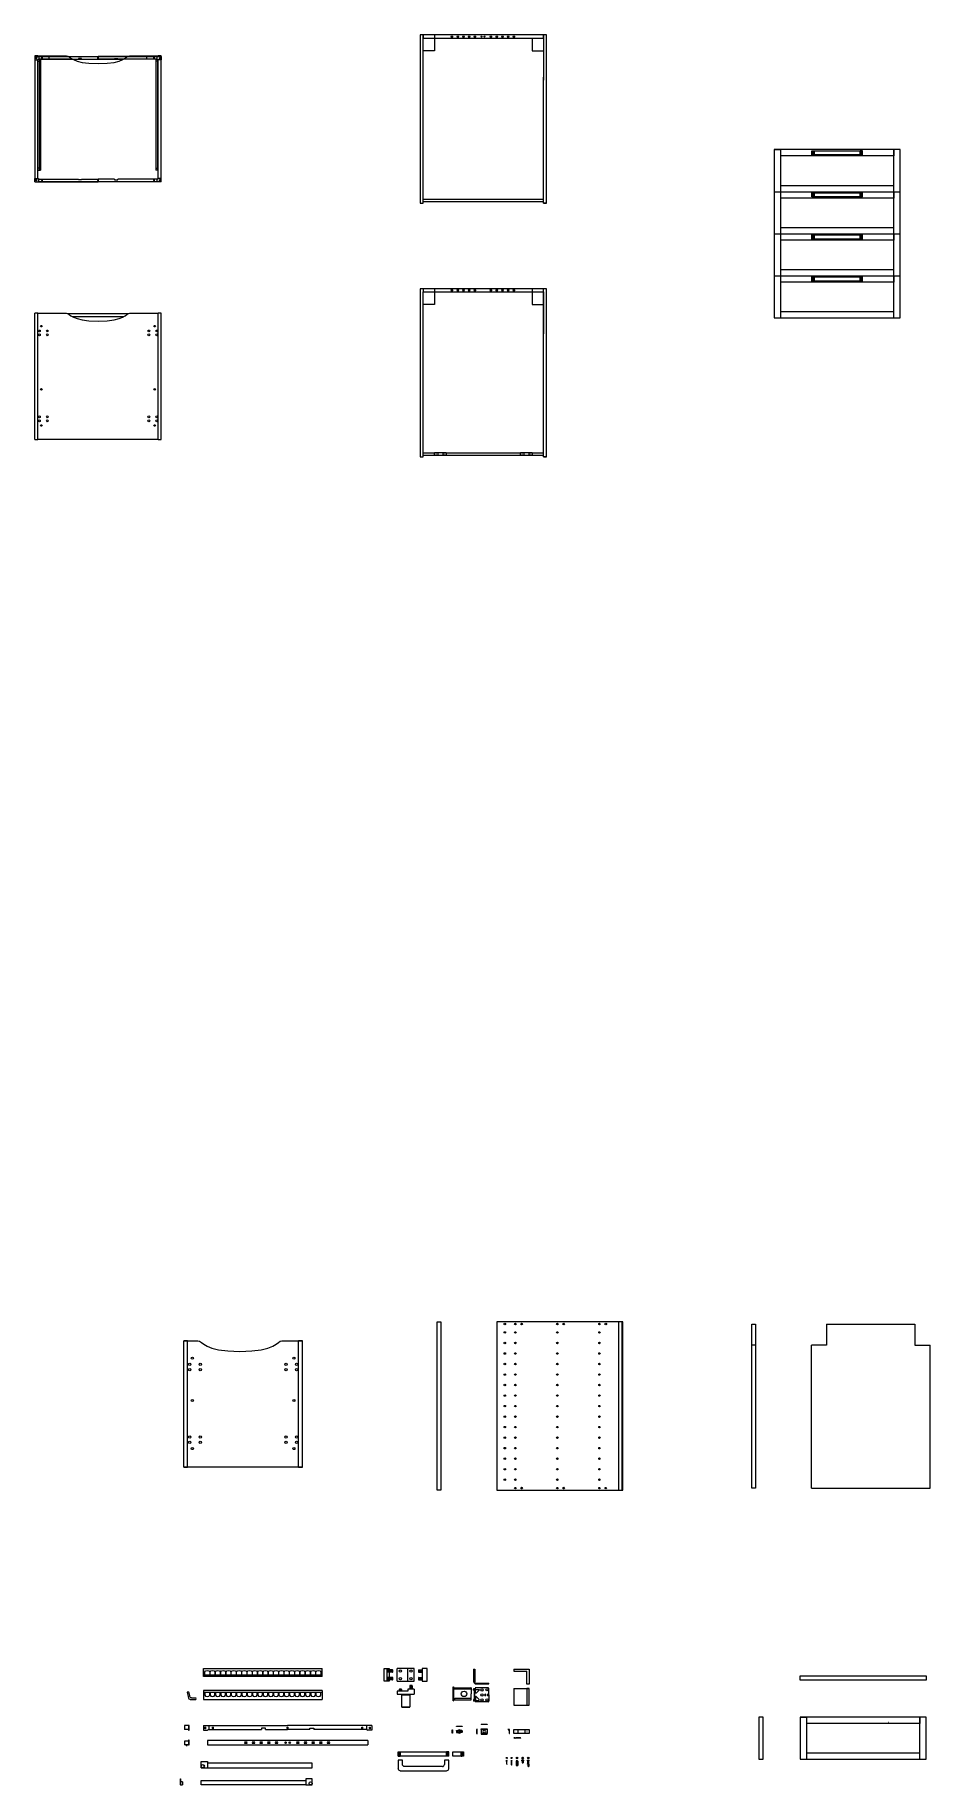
# Model space of a CAD drawing. Header units: millimetres. Extents: x -1388 to 1498, y 198 to 1684.
# Drawn here: x 1072 to 1498, y 198 to 1030 of the extents above.
import ezdxf

# ---------------------------------------------------------------- set-up
doc = ezdxf.new("R2010")
doc.units = ezdxf.units.MM
doc.header["$MEASUREMENT"] = 0
for name, color, linetype, lineweight in [('A-FURN', 8, 'Continuous', 18), ('componenti', 21, 'Continuous', 18), ('frontale cassetto', 9, 'Continuous', 18), ('maniglie', 5, 'Continuous', 18), ('meccanismi', 4, 'Continuous', 18), ('viti', 2, 'Continuous', 18)]:
    doc.layers.add(name, color=color, linetype=linetype, lineweight=lineweight)

# ---------------------------------------------------------------- blocks, each defined once
blk = doc.blocks.new('buchi')
at = {"layer": 'meccanismi'}
for p, q in [((2908.12, 1714.86), (2908.12, 1715.76)), ((2908.82, 1715.76), (2908.82, 1714.86))]:
    blk.add_line(p, q, dxfattribs=at)
for points in [[(2908.82, 1715.76), (2908.82, 1716), (2908.12, 1716), (2908.12, 1715.76)], [(2908.12, 1714.86), (2908.12, 1714.63), (2908.82, 1714.63), (2908.82, 1714.86)]]:
    blk.add_open_spline(points, degree=3, dxfattribs=at)

msp = doc.modelspace()

# ---------------------------------------------------------------- linework, layer by layer
at = {"layer": 'A-FURN'}
for p, q in [((1255.58, 1029.54), (1255.58, 949.54)), ((1256.93, 949.54), (1256.93, 1029.54)), ((1262.33, 1029.54), (1262.33, 1022.04)), ((1315.58, 949.54), (1315.58, 1029.54)), ((1072.31, 1019.69), (1072.31, 959.69)), ((1073.66, 1019.69), (1072.31, 1019.69)), ((1073.66, 1019.69), (1087.31, 1019.69)), ((1073.66, 1019.39), (1073.66, 1019.69)), ((1088.16, 1019.39), (1073.66, 1019.39)), ((1073.66, 961.34), (1073.66, 1017.74)), ((1090.16, 1018.04), (1074.18, 1018.04)), ((1130.43, 1018.04), (1114.46, 1018.04)), ((1130.96, 1019.39), (1116.45, 1019.39)), ((1117.31, 1019.69), (1130.96, 1019.69)), ((1130.96, 1019.39), (1130.96, 1019.69)), ((1132.31, 1019.69), (1130.96, 1019.69)), ((1130.96, 961.34), (1130.96, 1017.74)), ((1132.31, 959.69), (1132.31, 1019.69)), ((1262.33, 1022.04), (1256.93, 1022.04)), ((1314.23, 949.54), (1314.23, 1009.54)), ((1130.96, 959.69), (1073.81, 959.69)), ((1255.58, 949.54), (1256.93, 949.54)), ((1256.93, 951.54), (1314.23, 951.54)), ((1256.93, 951.54), (1273.32, 951.54)), ((1314.23, 950.19), (1256.93, 950.19)), ((1314.23, 949.54), (1314.23, 949.69)), ((1314.23, 949.54), (1315.58, 949.54)), ((1315.58, 949.54), (1314.23, 949.54)), ((1255.58, 908.95), (1255.58, 828.95)), ((1256.93, 828.95), (1256.93, 907.45)), ((1262.33, 908.95), (1262.33, 901.45)), ((1314.23, 828.95), (1314.23, 907.45)), ((1315.58, 828.95), (1315.58, 908.95)), ((1262.33, 901.45), (1256.93, 901.45)), ((1072.31, 837.3), (1072.31, 897.3)), ((1073.66, 897.3), (1087.31, 897.3)), ((1116.45, 897), (1088.16, 897)), ((1114.46, 895.65), (1090.16, 895.65)), ((1117.31, 897.3), (1130.96, 897.3)), ((1130.96, 837.3), (1130.96, 897.3)), ((1130.96, 837.3), (1130.96, 897.3)), ((1073.66, 837.3), (1073.66, 882.3)), ((1255.58, 828.95), (1256.93, 828.95)), ((1256.93, 830.96), (1262.39, 830.96)), ((1256.93, 830.96), (1262.39, 830.96)), ((1314.23, 829.61), (1256.93, 829.61)), ((1267.86, 830.96), (1303.3, 830.96)), ((1308.77, 830.96), (1314.23, 830.96)), ((1314.23, 828.95), (1314.23, 829.1)), ((1314.23, 828.95), (1315.58, 828.95)), ((1315.58, 828.95), (1314.23, 828.95))]:
    msp.add_line(p, q, dxfattribs=at)
for points in [[(1308.83, 1028.04), (1308.83, 1022.04), (1314.23, 1022.04)], [(1314.23, 1029.54), (1314.23, 1008.04)], [(1073.66, 1019.39), (1073.66, 1019.69)], [(1073.66, 961.34), (1073.66, 1017.74)], [(1130.96, 1019.39), (1130.96, 1019.69)], [(1130.96, 961.34), (1130.96, 1017.74)], [(1256.93, 951.04), (1256.93, 1002.04)], [(1314.23, 951.04), (1314.23, 1002.04)], [(1072.31, 959.69), (1073.66, 959.69)], [(1130.96, 959.69), (1073.66, 959.69)], [(1132.31, 959.69), (1130.96, 959.69)], [(1308.83, 908.95), (1308.83, 901.45), (1314.23, 901.45)], [(1314.23, 907.45), (1314.23, 887.45)], [(1072.31, 837.3), (1073.66, 837.3), (1073.66, 897.3), (1072.31, 897.3)], [(1130.96, 837.3), (1132.31, 837.3), (1132.31, 897.3), (1130.96, 897.3)], [(1130.96, 895.65), (1130.96, 897)], [(1073.66, 880.65), (1073.66, 882)], [(1256.93, 830.45), (1256.93, 881.45)], [(1314.23, 830.45), (1314.23, 881.45)], [(1130.96, 837.3), (1073.66, 837.3)]]:
    msp.add_lwpolyline(points, dxfattribs=at)
for centre, radius in [((1075.34, 891.15), 0.375), ((1129.27, 891.15), 0.375), ((1074.41, 888.9), 0.414), ((1074.41, 887.03), 0.414), ((1078.16, 888.9), 0.414), ((1078.16, 887.03), 0.414), ((1126.46, 888.9), 0.414), ((1126.46, 887.03), 0.414), ((1130.21, 888.9), 0.414), ((1130.21, 887.03), 0.414), ((1075.34, 861.08), 0.375), ((1129.27, 861.08), 0.375), ((1074.41, 848.03), 0.414), ((1074.41, 846.15), 0.414), ((1075.34, 843.9), 0.375), ((1078.16, 848.03), 0.414), ((1078.16, 846.15), 0.414), ((1126.46, 848.03), 0.414), ((1126.46, 846.15), 0.414), ((1129.27, 843.9), 0.375), ((1130.21, 848.03), 0.414), ((1130.21, 846.15), 0.414)]:
    msp.add_circle(centre, radius, dxfattribs=at)
for points in [[(1087.31, 1019.69), (1089.07, 1019.69), (1089.29, 1015.94), (1102.31, 1015.94)], [(1087.31, 897.3), (1089.07, 897.3), (1089.29, 893.55), (1102.31, 893.55)]]:
    msp.add_open_spline(points, degree=3, dxfattribs=at)
for points in [[(1102.31, 1015.94), (1115.32, 1015.94), (1115.54, 1019.69), (1117.31, 1019.69), (1117.31, 1019.69), (1117.31, 1019.69), (1117.31, 1019.69), (1117.31, 1019.69), (1117.31, 1019.69), (1117.31, 1019.69)], [(1102.31, 893.55), (1115.32, 893.55), (1115.54, 897.3), (1117.31, 897.3), (1117.31, 897.3), (1117.31, 897.3), (1117.31, 897.3), (1117.31, 897.3), (1117.31, 897.3), (1117.31, 897.3)]]:
    msp.add_open_spline(points, degree=3, knots=[0, 0, 0, 0, 7.071068, 7.071068, 7.071068, 7.071074, 7.071074, 7.071074, 7.071154, 7.071154, 7.071154, 7.071154], dxfattribs=at)
at = {"layer": 'componenti'}
for p, q in [((1265.36, 417.82), (1265.36, 337.82)), ((1349.78, 417.82), (1349.78, 337.82)), ((1351.58, 337.82), (1351.58, 417.82)), ((1413.2, 338.82), (1413.2, 416.82)), ((1143.12, 408.82), (1149.78, 408.82)), ((1143.12, 348.82), (1143.12, 408.82)), ((1144.92, 348.82), (1144.92, 408.82)), ((1189.78, 408.82), (1199.52, 408.82)), ((1197.72, 348.82), (1197.72, 408.82)), ((1197.72, 348.82), (1197.72, 408.82)), ((1415, 406.82), (1413.2, 406.82)), ((1351.98, 337.82), (1351.58, 337.82)), ((1441.61, 338.82), (1498.01, 338.82))]:
    msp.add_line(p, q, dxfattribs=at)
for points in [[(1265.36, 337.82), (1263.56, 337.82), (1263.56, 417.82)], [(1263.56, 417.82), (1265.36, 417.82)], [(1291.98, 337.82), (1351.98, 337.82), (1351.98, 417.82), (1291.98, 417.82), (1291.98, 337.82)], [(1351.58, 417.82), (1349.78, 417.82)], [(1413.2, 416.82), (1415, 416.82), (1415, 338.82), (1413.2, 338.82)], [(1448.81, 416.82), (1448.81, 406.82), (1441.61, 406.82)], [(1448.81, 416.82), (1490.81, 416.82)], [(1490.81, 416.82), (1490.81, 406.82), (1498.01, 406.82)], [(1143.12, 348.82), (1144.92, 348.82), (1144.92, 408.82), (1143.12, 408.82)], [(1197.72, 348.82), (1199.52, 348.82), (1199.52, 408.82), (1197.72, 408.82)], [(1441.61, 338.82), (1441.61, 406.82)], [(1498.01, 338.82), (1498.01, 406.82)], [(1199.52, 348.82), (1143.12, 348.82)]]:
    msp.add_lwpolyline(points, dxfattribs=at)
for centre, radius in [((1295.78, 416.82), 0.35), ((1300.78, 416.82), 0.35), ((1303.78, 416.82), 0.4), ((1320.78, 416.82), 0.35), ((1323.78, 416.82), 0.4), ((1340.78, 416.82), 0.35), ((1343.78, 416.82), 0.4), ((1295.78, 412.82), 0.35), ((1295.78, 407.82), 0.35), ((1300.78, 412.82), 0.35), ((1300.78, 407.82), 0.35), ((1320.78, 412.82), 0.35), ((1320.78, 407.82), 0.35), ((1340.78, 412.82), 0.35), ((1340.78, 407.82), 0.35), ((1147.17, 400.62), 0.5), ((1195.47, 400.62), 0.5), ((1295.78, 402.82), 0.35), ((1300.78, 402.82), 0.35), ((1320.78, 402.82), 0.35), ((1340.78, 402.82), 0.35), ((1145.92, 397.62), 0.552), ((1145.92, 395.12), 0.552), ((1150.92, 397.62), 0.552), ((1150.92, 395.12), 0.552), ((1191.72, 397.62), 0.552), ((1191.72, 395.12), 0.552), ((1196.72, 397.62), 0.552), ((1196.72, 395.12), 0.552), ((1295.78, 397.82), 0.35), ((1295.78, 392.82), 0.35), ((1300.78, 397.82), 0.35), ((1300.78, 392.82), 0.35), ((1320.78, 397.82), 0.35), ((1320.78, 392.82), 0.35), ((1340.78, 397.82), 0.35), ((1340.78, 392.82), 0.35), ((1295.78, 387.82), 0.35), ((1295.78, 382.82), 0.35), ((1300.78, 387.82), 0.35), ((1300.78, 382.82), 0.35), ((1320.78, 387.82), 0.35), ((1320.78, 382.82), 0.35), ((1340.78, 387.82), 0.35), ((1340.78, 382.82), 0.35), ((1147.17, 380.52), 0.5), ((1195.47, 380.52), 0.5), ((1295.78, 377.82), 0.35), ((1300.78, 377.82), 0.35), ((1320.78, 377.82), 0.35), ((1340.78, 377.82), 0.35), ((1295.78, 372.82), 0.35), ((1295.78, 367.82), 0.35), ((1300.78, 372.82), 0.35), ((1300.78, 367.82), 0.35), ((1320.78, 372.82), 0.35), ((1320.78, 367.82), 0.35), ((1340.78, 372.82), 0.35), ((1340.78, 367.82), 0.35), ((1145.92, 363.12), 0.552), ((1145.92, 360.62), 0.552), ((1147.17, 357.62), 0.5), ((1150.92, 363.12), 0.552), ((1150.92, 360.62), 0.552), ((1191.72, 363.12), 0.552), ((1191.72, 360.62), 0.552), ((1195.47, 357.62), 0.5), ((1196.72, 363.12), 0.552), ((1196.72, 360.62), 0.552), ((1295.78, 362.82), 0.35), ((1295.78, 357.82), 0.35), ((1300.78, 362.82), 0.35), ((1300.78, 357.82), 0.35), ((1320.78, 362.82), 0.35), ((1320.78, 357.82), 0.35), ((1340.78, 362.82), 0.35), ((1340.78, 357.82), 0.35), ((1295.78, 352.82), 0.35), ((1300.78, 352.82), 0.35), ((1320.78, 352.82), 0.35), ((1340.78, 352.82), 0.35), ((1295.78, 347.82), 0.35), ((1295.78, 342.82), 0.35), ((1300.78, 347.82), 0.35), ((1300.78, 342.82), 0.35), ((1320.78, 347.82), 0.35), ((1320.78, 342.82), 0.35), ((1340.78, 347.82), 0.35), ((1340.78, 342.82), 0.35), ((1300.78, 338.82), 0.35), ((1303.78, 338.82), 0.4), ((1320.78, 338.82), 0.35), ((1323.78, 338.82), 0.4), ((1340.78, 338.82), 0.35), ((1343.78, 338.82), 0.35)]:
    msp.add_circle(centre, radius, dxfattribs=at)
msp.add_open_spline([(1149.78, 408.82), (1152.14, 408.82), (1152.43, 403.82), (1169.78, 403.82)], degree=3, dxfattribs=at)
msp.add_open_spline([(1169.78, 403.82), (1187.14, 403.82), (1187.43, 408.82), (1189.78, 408.82), (1189.78, 408.82), (1189.78, 408.82), (1189.78, 408.82), (1189.78, 408.82), (1189.78, 408.82), (1189.78, 408.82)], degree=3, knots=[0, 0, 0, 0, 7.071068, 7.071068, 7.071068, 7.071074, 7.071074, 7.071074, 7.071154, 7.071154, 7.071154, 7.071154], dxfattribs=at)
at = {"layer": 'frontale cassetto'}
for p, q in [((1480.84, 955.04), (1480.84, 975.04)), ((1423.84, 955.04), (1423.84, 935.04)), ((1423.84, 955.04), (1426.84, 955.04)), ((1426.84, 955.04), (1426.84, 935.04)), ((1480.84, 935.04), (1480.84, 955.04)), ((1483.84, 935.04), (1483.84, 955.04)), ((1423.84, 935.04), (1483.84, 935.04)), ((1423.84, 935.04), (1423.84, 915.04)), ((1423.84, 935.04), (1426.84, 935.04)), ((1426.84, 938.04), (1480.84, 938.04)), ((1426.84, 935.04), (1426.84, 915.04)), ((1480.84, 932.04), (1426.84, 932.04)), ((1480.84, 915.04), (1480.84, 935.04)), ((1480.84, 935.04), (1480.84, 932.04)), ((1483.84, 915.04), (1483.84, 935.04)), ((1423.84, 915.04), (1483.84, 915.04)), ((1423.84, 915.04), (1423.84, 895.04)), ((1423.84, 915.04), (1426.84, 915.04)), ((1426.84, 918.04), (1480.84, 918.04)), ((1426.84, 915.04), (1426.84, 895.04)), ((1480.84, 895.04), (1480.84, 915.04)), ((1480.84, 915.04), (1480.84, 912.04)), ((1483.84, 895.04), (1483.84, 915.04)), ((1480.84, 912.04), (1426.84, 912.04)), ((1423.84, 895.04), (1483.84, 895.04)), ((1426.84, 898.04), (1480.84, 898.04)), ((1493.21, 209.98), (1493.21, 229.98))]:
    msp.add_line(p, q, dxfattribs=at)
for points in [[(1423.84, 975.04), (1423.84, 955.04), (1483.84, 955.04), (1483.84, 975.04), (1423.84, 975.04), (1426.84, 975.04), (1426.84, 955.04)], [(1480.84, 975.04), (1480.84, 972.04), (1426.84, 972.04)], [(1426.84, 958.04), (1480.84, 958.04)], [(1480.84, 955.04), (1480.84, 952.04), (1426.84, 952.04)], [(1436.21, 229.98), (1436.21, 209.98), (1496.21, 209.98), (1496.21, 229.98), (1436.21, 229.98), (1439.21, 229.98), (1439.21, 209.98)], [(1493.21, 229.98), (1493.21, 226.98), (1439.21, 226.98)], [(1439.21, 212.98), (1493.21, 212.98)]]:
    msp.add_lwpolyline(points, dxfattribs=at)
for points in [[(1436.21, 247.56), (1436.21, 249.56), (1496.21, 249.56), (1496.21, 247.56)], [(1418.63, 229.98), (1416.63, 229.98), (1416.63, 209.98), (1418.63, 209.98)]]:
    msp.add_lwpolyline(points, close=True, dxfattribs=at)
at = {"layer": 'maniglie'}
for p, q in [((1441.84, 972.54), (1441.84, 974.54)), ((1441.84, 974.54), (1442.84, 974.54)), ((1441.94, 972.54), (1441.94, 974.54)), ((1442.14, 974.54), (1442.14, 972.54)), ((1442.14, 974.54), (1442.44, 974.54)), ((1442.44, 974.54), (1442.44, 972.54)), ((1442.84, 974.54), (1442.84, 972.54)), ((1464.84, 974.54), (1464.84, 972.54)), ((1465.84, 974.54), (1464.84, 974.54)), ((1465.54, 974.54), (1465.24, 974.54)), ((1465.24, 974.54), (1465.24, 972.54)), ((1465.54, 974.54), (1465.54, 972.54)), ((1465.74, 972.54), (1465.74, 974.54)), ((1465.84, 972.54), (1465.84, 974.54)), ((1465.84, 972.54), (1441.84, 972.54)), ((1441.84, 972.54), (1442.84, 972.54)), ((1441.84, 972.54), (1441.94, 972.54)), ((1465.84, 972.54), (1464.84, 972.54)), ((1465.84, 972.54), (1465.74, 972.54)), ((1441.84, 952.54), (1441.84, 954.54)), ((1441.84, 954.54), (1442.84, 954.54)), ((1465.84, 952.54), (1441.84, 952.54)), ((1441.94, 952.54), (1441.94, 954.54)), ((1442.14, 954.54), (1442.14, 952.54)), ((1442.14, 954.54), (1442.44, 954.54)), ((1442.44, 954.54), (1442.44, 952.54)), ((1442.84, 954.54), (1442.84, 952.54)), ((1464.84, 954.54), (1464.84, 952.54)), ((1465.84, 954.54), (1464.84, 954.54)), ((1465.84, 952.54), (1464.84, 952.54)), ((1465.54, 954.54), (1465.24, 954.54)), ((1465.24, 954.54), (1465.24, 952.54)), ((1465.54, 954.54), (1465.54, 952.54)), ((1465.74, 952.54), (1465.74, 954.54)), ((1465.84, 952.54), (1465.74, 952.54)), ((1465.84, 952.54), (1465.84, 954.54)), ((1441.84, 932.54), (1441.84, 934.54)), ((1441.84, 934.54), (1442.84, 934.54)), ((1465.84, 932.54), (1441.84, 932.54)), ((1441.94, 932.54), (1441.94, 934.54)), ((1442.14, 934.54), (1442.14, 932.54)), ((1442.14, 934.54), (1442.44, 934.54)), ((1442.44, 934.54), (1442.44, 932.54)), ((1442.84, 934.54), (1442.84, 932.54)), ((1464.84, 934.54), (1464.84, 932.54)), ((1465.84, 934.54), (1464.84, 934.54)), ((1465.84, 932.54), (1464.84, 932.54)), ((1465.54, 934.54), (1465.24, 934.54)), ((1465.24, 934.54), (1465.24, 932.54)), ((1465.54, 934.54), (1465.54, 932.54)), ((1465.74, 932.54), (1465.74, 934.54)), ((1465.84, 932.54), (1465.74, 932.54)), ((1465.84, 932.54), (1465.84, 934.54)), ((1441.84, 912.54), (1441.84, 914.54)), ((1441.84, 914.54), (1442.84, 914.54)), ((1465.84, 912.54), (1441.84, 912.54)), ((1441.94, 912.54), (1441.94, 914.54)), ((1442.14, 914.54), (1442.44, 914.54)), ((1442.14, 914.54), (1442.14, 912.54)), ((1442.44, 914.54), (1442.44, 912.54)), ((1442.84, 914.54), (1442.84, 912.54)), ((1464.84, 914.54), (1464.84, 912.54)), ((1465.84, 914.54), (1464.84, 914.54)), ((1465.84, 912.54), (1464.84, 912.54)), ((1465.54, 914.54), (1465.24, 914.54)), ((1465.24, 914.54), (1465.24, 912.54)), ((1465.54, 914.54), (1465.54, 912.54)), ((1465.74, 912.54), (1465.74, 914.54)), ((1465.84, 912.54), (1465.74, 912.54)), ((1465.84, 912.54), (1465.84, 914.54)), ((1478.21, 227.48), (1478.11, 227.48)), ((1245.08, 211.47), (1245.08, 213.47)), ((1245.08, 213.47), (1246.08, 213.47)), ((1269.08, 211.47), (1245.08, 211.47)), ((1245.08, 211.47), (1246.08, 211.47)), ((1245.08, 211.47), (1245.18, 211.47)), ((1245.08, 209.47), (1245.08, 205.47)), ((1247.08, 209.47), (1245.08, 209.47)), ((1245.18, 211.47), (1245.18, 213.47)), ((1245.38, 213.47), (1245.38, 211.47)), ((1245.38, 213.47), (1245.68, 213.47)), ((1245.68, 213.47), (1245.68, 211.47)), ((1246.08, 213.47), (1246.08, 211.47)), ((1247.08, 207.47), (1247.08, 209.47)), ((1269.08, 209.47), (1267.08, 209.47)), ((1267.08, 209.47), (1267.08, 207.47)), ((1268.08, 213.47), (1268.08, 211.47)), ((1269.08, 213.47), (1268.08, 213.47)), ((1269.08, 211.47), (1268.08, 211.47)), ((1268.78, 213.47), (1268.48, 213.47)), ((1268.48, 213.47), (1268.48, 211.47)), ((1268.78, 213.47), (1268.78, 211.47)), ((1268.98, 211.47), (1268.98, 213.47)), ((1269.08, 211.47), (1268.98, 211.47)), ((1269.08, 211.47), (1269.08, 213.47)), ((1269.08, 205.47), (1269.08, 209.47)), ((1275.08, 211.47), (1275.08, 213.47)), ((1275.08, 211.47), (1275.28, 211.47)), ((1275.38, 211.47), (1275.38, 213.47)), ((1275.63, 213.47), (1275.63, 211.47)), ((1275.83, 211.47), (1275.83, 213.47)), ((1275.98, 213.47), (1275.98, 211.47)), ((1276.08, 213.47), (1276.08, 211.47)), ((1246.08, 204.47), (1268.08, 204.47)), ((1266.08, 206.47), (1248.08, 206.47))]:
    msp.add_line(p, q, dxfattribs=at)
for points in [[(1441.84, 974.54), (1465.84, 974.54)], [(1464.84, 972.54), (1464.84, 974.54)], [(1464.84, 972.54), (1464.84, 974.54)], [(1464.84, 972.54), (1464.84, 974.54)], [(1441.84, 954.54), (1465.84, 954.54)], [(1464.84, 952.54), (1464.84, 954.54)], [(1464.84, 952.54), (1464.84, 954.54)], [(1464.84, 952.54), (1464.84, 954.54)], [(1441.84, 934.54), (1465.84, 934.54)], [(1464.84, 932.54), (1464.84, 934.54)], [(1464.84, 932.54), (1464.84, 934.54)], [(1464.84, 932.54), (1464.84, 934.54)], [(1441.84, 914.54), (1465.84, 914.54)], [(1464.84, 912.54), (1464.84, 914.54)], [(1464.84, 912.54), (1464.84, 914.54)], [(1464.84, 912.54), (1464.84, 914.54)], [(1245.08, 213.47), (1269.08, 213.47)], [(1268.08, 211.47), (1268.08, 213.47)], [(1268.08, 211.47), (1268.08, 213.47)], [(1268.08, 211.47), (1268.08, 213.47)], [(1271.08, 211.47), (1271.08, 213.47), (1276.08, 213.47)], [(1276.08, 213.47), (1276.08, 211.47), (1271.08, 211.47)], [(1276.08, 211.47), (1276.08, 213.47)]]:
    msp.add_lwpolyline(points, dxfattribs=at)
for points in [[(1246.08, 204.47), (1245.61, 204.47), (1245.08, 204.99), (1245.08, 205.47)], [(1248.08, 206.47), (1247.61, 206.47), (1247.08, 206.99), (1247.08, 207.47)], [(1266.08, 206.47), (1266.55, 206.47), (1267.08, 206.99), (1267.08, 207.47)], [(1268.08, 204.47), (1268.55, 204.47), (1269.08, 204.99), (1269.08, 205.47)]]:
    msp.add_open_spline(points, degree=3, dxfattribs=at)
at = {"layer": 'meccanismi'}
for p, q in [((1315.58, 1029.54), (1255.58, 1029.54)), ((1072.31, 1019.39), (1072.31, 1017.74)), ((1072.31, 1019.39), (1102.31, 1019.39)), ((1072.31, 1017.74), (1073.66, 1017.74)), ((1072.81, 1018.35), (1072.81, 1018.77)), ((1073.15, 1018.35), (1073.15, 1018.77)), ((1073.66, 1019.39), (1130.96, 1019.39)), ((1074.18, 1018.04), (1073.66, 1017.74)), ((1073.86, 1017.04), (1073.86, 1017.85)), ((1073.86, 966.24), (1073.86, 1017.04)), ((1073.86, 1017.04), (1074.66, 1017.04)), ((1074.86, 1018.04), (1074.18, 1018.04)), ((1074.66, 965.24), (1074.66, 1018.04)), ((1074.66, 1015.04), (1074.86, 1015.04)), ((1074.86, 1018.04), (1074.86, 965.24)), ((1075.51, 1018.35), (1075.51, 1018.77)), ((1075.85, 1018.35), (1075.85, 1018.77)), ((1079.06, 1018.04), (1079.06, 1019.39)), ((1094.43, 1018.04), (1094.43, 1018.41)), ((1094.43, 1018.04), (1102.31, 1018.04)), ((1102.13, 1018.35), (1102.13, 1018.77)), ((1132.31, 1019.39), (1102.31, 1019.39)), ((1110.18, 1018.04), (1102.31, 1018.04)), ((1102.48, 1018.35), (1102.48, 1018.77)), ((1110.18, 1018.04), (1110.18, 1018.41)), ((1125.56, 1018.04), (1125.56, 1019.39)), ((1128.76, 1018.35), (1128.76, 1018.77)), ((1129.1, 1018.35), (1129.1, 1018.77)), ((1129.76, 1018.04), (1130.43, 1018.04)), ((1129.76, 1018.04), (1129.76, 965.24)), ((1129.95, 1015.04), (1129.76, 1015.04)), ((1129.96, 965.24), (1129.95, 1018.04)), ((1130.76, 1017.04), (1129.96, 1017.04)), ((1130.43, 1018.04), (1130.96, 1017.74)), ((1130.75, 1017.04), (1130.75, 1017.85)), ((1130.76, 966.24), (1130.76, 1017.04)), ((1132.31, 1017.74), (1130.96, 1017.74)), ((1131.46, 1018.35), (1131.46, 1018.77)), ((1131.8, 1018.35), (1131.8, 1018.77)), ((1132.31, 1019.39), (1132.31, 1017.74)), ((1073.86, 968.24), (1073.66, 968.24)), ((1073.86, 965.24), (1073.66, 965.24)), ((1073.86, 965.24), (1073.86, 966.24)), ((1074.66, 966.24), (1073.86, 966.24)), ((1073.86, 965.24), (1074.86, 965.24)), ((1130.76, 965.24), (1129.76, 965.24)), ((1129.96, 966.24), (1130.76, 966.24)), ((1130.76, 968.24), (1130.96, 968.24)), ((1130.76, 965.24), (1130.76, 966.24)), ((1130.76, 965.24), (1130.96, 965.24)), ((1072.31, 959.69), (1072.31, 961.34)), ((1072.31, 961.34), (1073.66, 961.34)), ((1072.31, 959.69), (1102.31, 959.69)), ((1072.81, 960.3), (1072.81, 960.72)), ((1073.15, 960.3), (1073.15, 960.72)), ((1074.18, 961.04), (1073.66, 961.34)), ((1075.51, 960.3), (1075.51, 960.72)), ((1075.85, 960.3), (1075.85, 960.72)), ((1094.43, 961.04), (1094.43, 960.66)), ((1094.43, 961.04), (1102.31, 961.04)), ((1102.13, 960.3), (1102.13, 960.72)), ((1110.18, 961.04), (1102.31, 961.04)), ((1132.31, 959.69), (1102.31, 959.69)), ((1102.48, 960.3), (1102.48, 960.72)), ((1110.18, 961.04), (1110.18, 960.66)), ((1128.76, 960.3), (1128.76, 960.72)), ((1129.1, 960.3), (1129.1, 960.72)), ((1130.43, 961.04), (1130.96, 961.34)), ((1132.31, 961.34), (1130.96, 961.34)), ((1131.46, 960.3), (1131.46, 960.72)), ((1131.8, 960.3), (1131.8, 960.72)), ((1132.31, 959.69), (1132.31, 961.34)), ((1315.58, 908.95), (1255.58, 908.95)), ((1262.39, 831.11), (1267.86, 831.11)), ((1262.39, 829.61), (1262.39, 831.11)), ((1267.86, 829.61), (1262.39, 829.61)), ((1263.89, 831.11), (1263.89, 829.61)), ((1266.36, 831.11), (1266.36, 829.61)), ((1267.86, 831.11), (1267.86, 829.61)), ((1303.3, 831.11), (1308.77, 831.11)), ((1303.3, 829.61), (1303.3, 831.11)), ((1308.77, 829.61), (1303.3, 829.61)), ((1304.8, 831.11), (1304.8, 829.61)), ((1307.27, 831.11), (1307.27, 829.61)), ((1308.77, 831.11), (1308.77, 829.61)), ((1152.49, 253.07), (1208.89, 253.07)), ((1152.49, 249.29), (1152.49, 250.14)), ((1152.49, 250.14), (1208.89, 250.14)), ((1153.11, 250.14), (1153.11, 251.55)), ((1155.41, 251.55), (1155.41, 250.14)), ((1155.62, 250.14), (1155.62, 251.55)), ((1157.93, 251.55), (1157.93, 250.14)), ((1160.45, 251.55), (1160.45, 250.14)), ((1162.96, 251.55), (1162.96, 250.14)), ((1165.48, 251.55), (1165.48, 250.14)), ((1168, 251.55), (1168, 250.14)), ((1170.51, 251.55), (1170.51, 250.14)), ((1173.03, 251.55), (1173.03, 250.14)), ((1175.55, 251.55), (1175.55, 250.14)), ((1178.06, 251.55), (1178.06, 250.14)), ((1180.58, 251.55), (1180.58, 250.14)), ((1180.79, 250.14), (1180.79, 251.55)), ((1183.1, 251.55), (1183.1, 250.14)), ((1183.31, 250.14), (1183.31, 251.55)), ((1185.61, 251.55), (1185.61, 250.14)), ((1188.13, 251.55), (1188.13, 250.14)), ((1190.65, 251.55), (1190.65, 250.14)), ((1193.16, 251.55), (1193.16, 250.14)), ((1195.68, 251.55), (1195.68, 250.14)), ((1198.2, 251.55), (1198.2, 250.14)), ((1200.72, 251.55), (1200.72, 250.14)), ((1203.23, 251.55), (1203.23, 250.14)), ((1205.75, 251.55), (1205.75, 250.14)), ((1208.27, 251.55), (1208.27, 250.14)), ((1240.56, 252.42), (1239.85, 252.42)), ((1239.85, 252.26), (1240.56, 252.26)), ((1240.56, 252.26), (1239.85, 252.26)), ((1240.56, 252.11), (1239.85, 252.11)), ((1239.85, 252.11), (1240.56, 252.11)), ((1239.85, 251.95), (1240.56, 251.95)), ((1240.56, 251.95), (1239.85, 251.95)), ((1240.56, 251.79), (1239.85, 251.79)), ((1239.85, 251.79), (1240.56, 251.79)), ((1239.85, 251.63), (1240.56, 251.63)), ((1240.56, 251.63), (1239.85, 251.63)), ((1240.56, 251.48), (1239.85, 251.48)), ((1239.85, 251.48), (1240.56, 251.48)), ((1240.56, 251.32), (1239.85, 251.32)), ((1240.56, 252.42), (1240.56, 251.32)), ((1242.38, 252.42), (1240.72, 252.42)), ((1242.38, 252.26), (1240.72, 252.26)), ((1240.72, 252.11), (1242.38, 252.11)), ((1242.38, 251.95), (1240.72, 251.95)), ((1240.72, 251.79), (1242.38, 251.79)), ((1242.38, 251.63), (1240.72, 251.63)), ((1240.72, 251.48), (1242.38, 251.48)), ((1242.38, 251.32), (1240.72, 251.32)), ((1242.38, 252.42), (1242.38, 251.32)), ((1242.54, 251.48), (1242.54, 252.26)), ((1242.54, 252.26), (1242.54, 252.26)), ((1244.65, 247.07), (1244.65, 253.07)), ((1252.65, 253.07), (1244.65, 253.07)), ((1252.65, 247.07), (1252.65, 253.07)), ((1254.66, 252.26), (1254.66, 251.48)), ((1254.66, 251.48), (1254.66, 251.48)), ((1254.82, 251.32), (1254.82, 252.42)), ((1254.82, 252.42), (1256.48, 252.42)), ((1256.48, 252.26), (1254.82, 252.26)), ((1254.82, 252.11), (1256.48, 252.11)), ((1256.48, 251.95), (1254.82, 251.95)), ((1254.82, 251.79), (1256.48, 251.79)), ((1256.48, 251.63), (1254.82, 251.63)), ((1254.82, 251.48), (1256.48, 251.48)), ((1254.82, 251.32), (1256.48, 251.32)), ((1256.48, 253.07), (1256.48, 247.07)), ((1258.85, 253.07), (1256.48, 253.07)), ((1258.85, 247.07), (1258.85, 253.07)), ((1280.87, 252.81), (1281.52, 252.81)), ((1280.87, 252.81), (1280.87, 246.52)), ((1281.31, 252.81), (1281.52, 252.81)), ((1281.52, 252.81), (1281.52, 246.52)), ((1300.09, 252.81), (1307.29, 252.81)), ((1144.68, 241.71), (1145.31, 239.11)), ((1145.93, 240.13), (1145.5, 241.91)), ((1208.89, 249.29), (1152.49, 249.29)), ((1208.89, 242.64), (1152.49, 242.64)), ((1152.49, 241.84), (1152.49, 241)), ((1152.49, 241.8), (1208.89, 241.8)), ((1153.11, 241.8), (1153.11, 240.39)), ((1155.41, 240.39), (1155.41, 241.8)), ((1155.62, 241.8), (1155.62, 240.39)), ((1157.93, 240.39), (1157.93, 241.8)), ((1160.45, 240.39), (1160.45, 241.8)), ((1162.96, 240.39), (1162.96, 241.8)), ((1165.48, 240.39), (1165.48, 241.8)), ((1168, 240.39), (1168, 241.8)), ((1170.51, 240.39), (1170.51, 241.8)), ((1173.03, 240.39), (1173.03, 241.8)), ((1175.55, 240.39), (1175.55, 241.8)), ((1178.06, 240.39), (1178.06, 241.8)), ((1180.58, 240.39), (1180.58, 241.8)), ((1180.79, 241.8), (1180.79, 240.39)), ((1183.1, 240.39), (1183.1, 241.8)), ((1183.31, 241.8), (1183.31, 240.39)), ((1185.61, 240.39), (1185.61, 241.8)), ((1188.13, 240.39), (1188.13, 241.8)), ((1190.65, 240.39), (1190.65, 241.8)), ((1193.16, 240.39), (1193.16, 241.8)), ((1195.68, 240.39), (1195.68, 241.8)), ((1198.2, 240.39), (1198.2, 241.8)), ((1200.72, 240.39), (1200.72, 241.8)), ((1203.23, 240.39), (1203.23, 241.8)), ((1205.75, 240.39), (1205.75, 241.8)), ((1208.27, 240.39), (1208.27, 241.8)), ((1240.72, 247.07), (1238.35, 247.07)), ((1240.56, 248.82), (1239.85, 248.82)), ((1239.85, 248.66), (1240.56, 248.66)), ((1240.56, 248.66), (1239.85, 248.66)), ((1240.56, 248.51), (1239.85, 248.51)), ((1239.85, 248.51), (1240.56, 248.51)), ((1239.85, 248.35), (1240.56, 248.35)), ((1240.56, 248.35), (1239.85, 248.35)), ((1240.56, 248.19), (1239.85, 248.19)), ((1239.85, 248.19), (1240.56, 248.19)), ((1239.85, 248.03), (1240.56, 248.03)), ((1240.56, 248.03), (1239.85, 248.03)), ((1240.56, 247.88), (1239.85, 247.88)), ((1239.85, 247.88), (1240.56, 247.88)), ((1240.56, 247.72), (1239.85, 247.72)), ((1240.56, 248.82), (1240.56, 247.72)), ((1240.71, 247.88), (1240.71, 248.66)), ((1240.71, 248.66), (1240.71, 248.66)), ((1242.38, 248.82), (1240.72, 248.82)), ((1242.38, 248.66), (1240.72, 248.66)), ((1240.72, 248.51), (1242.38, 248.51)), ((1242.38, 248.35), (1240.72, 248.35)), ((1240.72, 248.19), (1242.38, 248.19)), ((1242.38, 248.03), (1240.72, 248.03)), ((1240.72, 247.88), (1242.38, 247.88)), ((1242.38, 247.72), (1240.72, 247.72)), ((1242.38, 248.82), (1242.38, 247.72)), ((1242.54, 247.88), (1242.54, 248.66)), ((1242.54, 248.66), (1242.54, 248.66)), ((1244.65, 247.07), (1252.65, 247.07)), ((1249.65, 242.39), (1244.65, 242.39)), ((1245.6, 243.09), (1246.7, 243.09)), ((1245.6, 243.09), (1245.6, 242.39)), ((1246.54, 243.25), (1245.76, 243.25)), ((1245.76, 243.25), (1245.76, 243.25)), ((1245.76, 243.09), (1245.76, 242.39)), ((1245.91, 242.39), (1245.91, 243.09)), ((1246.07, 243.09), (1246.07, 242.39)), ((1246.23, 242.39), (1246.23, 243.09)), ((1246.39, 243.09), (1246.39, 242.39)), ((1246.54, 242.39), (1246.54, 243.09)), ((1246.7, 243.09), (1246.7, 242.39)), ((1252.65, 243.26), (1249.65, 243.26)), ((1249.65, 243.26), (1249.65, 242.39)), ((1250.6, 244.91), (1251.7, 244.91)), ((1250.6, 244.91), (1250.6, 243.26)), ((1251.54, 245.07), (1250.76, 245.07)), ((1250.76, 245.07), (1250.76, 245.07)), ((1250.76, 244.91), (1250.76, 243.26)), ((1250.91, 243.26), (1250.91, 244.91)), ((1251.07, 244.91), (1251.07, 243.26)), ((1251.23, 243.26), (1251.23, 244.91)), ((1251.39, 244.91), (1251.39, 243.26)), ((1251.54, 243.26), (1251.54, 244.91)), ((1251.7, 244.91), (1251.7, 243.26)), ((1252.65, 243.26), (1252.65, 240.89)), ((1254.66, 248.66), (1254.66, 247.88)), ((1254.66, 247.88), (1254.66, 247.88)), ((1254.82, 247.72), (1254.82, 248.82)), ((1254.82, 248.82), (1256.48, 248.82)), ((1256.48, 248.66), (1254.82, 248.66)), ((1254.82, 248.51), (1256.48, 248.51)), ((1256.48, 248.35), (1254.82, 248.35)), ((1254.82, 248.19), (1256.48, 248.19)), ((1256.48, 248.03), (1254.82, 248.03)), ((1254.82, 247.88), (1256.48, 247.88)), ((1254.82, 247.72), (1256.48, 247.72)), ((1256.48, 247.07), (1258.85, 247.07)), ((1271.22, 244.36), (1271.44, 244.36)), ((1271.22, 237.69), (1271.22, 244.36)), ((1271.22, 244.36), (1271.44, 244.36)), ((1271.44, 244.36), (1271.44, 237.69)), ((1271.93, 243.93), (1279.69, 243.93)), ((1279.74, 243.87), (1279.74, 241.02)), ((1281.52, 246.52), (1280.87, 246.52)), ((1280.87, 242.77), (1280.87, 243.33)), ((1281.04, 242.72), (1280.93, 242.72)), ((1280.93, 242.72), (1281.04, 242.72)), ((1281.42, 243.44), (1280.98, 243.44)), ((1281.42, 243.44), (1280.98, 243.44)), ((1281.09, 242.77), (1281.09, 243.17)), ((1281.15, 243.22), (1281.25, 243.22)), ((1281.31, 237.91), (1281.31, 243.17)), ((1281.52, 237.74), (1281.52, 243.33)), ((1281.74, 246.09), (1288.24, 246.09)), ((1281.74, 245.87), (1281.74, 246.09)), ((1281.74, 245.87), (1288.24, 245.87)), ((1287.81, 243.87), (1281.74, 243.87)), ((1287.81, 245.87), (1287.81, 246.09)), ((1288.24, 245.87), (1288.24, 246.09)), ((1288.24, 240.54), (1288.24, 243.44)), ((1300.09, 243.61), (1300.09, 235.61)), ((1300.09, 243.61), (1307.29, 243.61)), ((1307.29, 235.61), (1307.29, 243.61)), ((1146.17, 238.28), (1148.84, 238.32)), ((1146.68, 239.13), (1148.83, 239.16)), ((1152.49, 238.32), (1208.89, 238.32)), ((1246.7, 240.65), (1250.6, 240.65)), ((1246.7, 240.65), (1246.7, 234.85)), ((1246.7, 234.85), (1250.6, 234.85)), ((1246.9, 240.65), (1246.9, 240.89)), ((1246.9, 234.65), (1250.4, 234.65)), ((1247.35, 240.89), (1249.95, 240.89)), ((1250.4, 240.65), (1250.4, 240.89)), ((1271.22, 237.69), (1271.44, 237.69)), ((1271.44, 237.69), (1271.22, 237.69)), ((1271.93, 238.12), (1279.69, 238.12)), ((1279.74, 238.18), (1279.74, 241.02)), ((1280.87, 238.3), (1280.87, 237.74)), ((1281.04, 238.35), (1280.93, 238.35)), ((1280.93, 238.35), (1281.04, 238.35)), ((1281.42, 237.64), (1280.98, 237.64)), ((1281.42, 237.64), (1280.98, 237.64)), ((1281.09, 238.3), (1281.09, 237.91)), ((1281.15, 237.85), (1281.25, 237.85)), ((1287.81, 237.2), (1281.74, 237.2)), ((1288.24, 240.54), (1288.24, 237.64)), ((1300.09, 235.61), (1307.29, 235.61)), ((1152.49, 225.97), (1152.49, 223.77)), ((1152.49, 225.97), (1192.49, 225.97)), ((1153.16, 224.59), (1153.16, 225.15)), ((1153.62, 224.59), (1153.62, 225.15)), ((1156.76, 224.59), (1156.76, 225.15)), ((1157.22, 224.59), (1157.22, 225.15)), ((1181.99, 224.17), (1181.99, 224.67)), ((1192.26, 224.58), (1192.26, 225.15)), ((1232.49, 225.97), (1192.49, 225.97)), ((1192.72, 224.58), (1192.72, 225.15)), ((1202.99, 224.17), (1202.99, 224.67)), ((1227.76, 224.59), (1227.76, 225.15)), ((1228.22, 224.59), (1228.22, 225.15)), ((1231.36, 224.59), (1231.36, 225.15)), ((1231.82, 224.59), (1231.82, 225.15)), ((1232.49, 225.97), (1232.49, 223.77)), ((1284.51, 226.68), (1287.41, 226.68)), ((1284.51, 226.68), (1284.51, 226.48)), ((1284.51, 226.58), (1287.41, 226.58)), ((1287.41, 226.48), (1284.51, 226.48)), ((1287.41, 226.68), (1287.41, 226.48)), ((1152.49, 223.77), (1154.29, 223.77)), ((1154.99, 224.17), (1154.29, 223.77)), ((1230.69, 218.81), (1154.29, 218.81)), ((1181.99, 224.17), (1192.49, 224.17)), ((1202.99, 224.17), (1192.49, 224.17)), ((1229.99, 224.17), (1230.69, 223.77)), ((1232.49, 223.77), (1230.69, 223.77)), ((1272.92, 223.59), (1273.45, 223.59)), ((1272.92, 222.7), (1273.45, 222.7)), ((1273.02, 223.49), (1273.4, 223.49)), ((1273.02, 222.8), (1273.4, 222.8)), ((1274.07, 223.14), (1274.07, 223.46)), ((1274.07, 223.14), (1274.07, 222.83)), ((1275.32, 223.59), (1274.78, 223.59)), ((1275.32, 222.7), (1274.78, 222.7)), ((1275.22, 223.49), (1274.84, 223.49)), ((1275.22, 222.8), (1274.84, 222.8)), ((1282.41, 224.15), (1282.31, 224.15)), ((1282.41, 222.14), (1282.31, 222.14)), ((1282.51, 224.48), (1282.41, 224.48)), ((1282.41, 224.48), (1282.41, 224.15)), ((1282.41, 222.14), (1282.41, 221.8)), ((1282.41, 221.8), (1282.51, 221.8)), ((1284.51, 224.15), (1284.51, 222.14)), ((1297.79, 224.15), (1297.19, 224.15)), ((1297.4, 224.15), (1297.4, 223.95)), ((1300, 224.15), (1307.29, 224.15)), ((1300, 222.15), (1300, 224.15)), ((1307.29, 222.15), (1300, 222.15)), ((1302, 224.15), (1302, 222.15)), ((1305.29, 224.15), (1305.29, 222.15)), ((1307.29, 224.15), (1307.29, 222.15)), ((1151.36, 208.93), (1154.36, 208.93)), ((1151.36, 205.93), (1151.36, 208.93)), ((1154.36, 208.93), (1154.36, 205.93)), ((1204.16, 208.13), (1154.36, 208.13)), ((1204.16, 205.93), (1204.16, 208.13)), ((1141.32, 200.72), (1141.32, 197.72)), ((1141.32, 200.72), (1141.52, 200.72)), ((1141.52, 200.72), (1141.52, 197.72)), ((1151.36, 205.93), (1204.16, 205.93)), ((1151.36, 197.72), (1151.36, 199.92)), ((1151.36, 199.92), (1201.16, 199.92)), ((1204.16, 200.72), (1201.16, 200.72)), ((1201.16, 200.72), (1201.16, 197.72)), ((1204.16, 197.72), (1204.16, 200.72)), ((1141.52, 197.72), (1141.32, 197.72)), ((1142.52, 199.22), (1141.52, 199.22)), ((1141.52, 197.72), (1142.52, 197.72)), ((1142.52, 199.22), (1142.52, 197.72)), ((1201.16, 197.72), (1151.36, 197.72)), ((1201.16, 197.72), (1204.16, 197.72))]:
    msp.add_line(p, q, dxfattribs=at)
for points in [[(1256.93, 1029.54), (1256.93, 1028.04), (1314.23, 1028.04)], [(1314.23, 1028.04), (1314.23, 1029.54)], [(1074.18, 1019.39), (1074.18, 1018.04), (1092.93, 1018.04)], [(1074.18, 1018.04), (1114.46, 1018.04)], [(1094.43, 1018.41), (1092.93, 1018.41), (1092.93, 1018.04)], [(1110.18, 1018.41), (1111.68, 1018.41), (1111.68, 1018.04)], [(1130.43, 1018.04), (1111.68, 1018.04)], [(1130.43, 1018.04), (1130.43, 1019.39)], [(1074.18, 959.69), (1074.18, 961.04), (1092.93, 961.04)], [(1094.43, 960.66), (1092.93, 960.66), (1092.93, 961.04)], [(1110.18, 960.66), (1111.68, 960.66), (1111.68, 961.04)], [(1130.43, 959.69), (1130.43, 961.04), (1111.68, 961.04)], [(1256.93, 908.95), (1256.93, 907.45), (1314.23, 907.45)], [(1314.23, 907.45), (1314.23, 908.95)], [(1152.49, 249.29), (1152.49, 253.07)], [(1158.14, 250.14), (1158.14, 251.55)], [(1160.66, 250.14), (1160.66, 251.55)], [(1163.17, 250.14), (1163.17, 251.55)], [(1165.69, 250.14), (1165.69, 251.55)], [(1168.21, 250.14), (1168.21, 251.55)], [(1170.72, 250.14), (1170.72, 251.55)], [(1173.24, 250.14), (1173.24, 251.55)], [(1175.76, 250.14), (1175.76, 251.55)], [(1178.28, 250.14), (1178.28, 251.55)], [(1185.83, 250.14), (1185.83, 251.55)], [(1188.34, 250.14), (1188.34, 251.55)], [(1190.86, 250.14), (1190.86, 251.55)], [(1193.38, 250.14), (1193.38, 251.55)], [(1195.89, 250.14), (1195.89, 251.55)], [(1198.41, 250.14), (1198.41, 251.55)], [(1200.93, 250.14), (1200.93, 251.55)], [(1203.44, 250.14), (1203.44, 251.55)], [(1205.96, 250.14), (1205.96, 251.55)], [(1208.89, 249.29), (1208.89, 253.07)], [(1239.85, 247.07), (1239.85, 253.07)], [(1240.71, 252.26), (1240.71, 251.48)], [(1249.65, 247.07), (1249.65, 253.07)], [(1300.09, 252.81), (1300.09, 251.81), (1306.29, 251.81)], [(1307.29, 252.81), (1307.29, 245.61), (1306.29, 245.61), (1306.29, 251.81)], [(1152.49, 242.64), (1152.49, 238.32)], [(1158.14, 241.8), (1158.14, 240.39)], [(1160.66, 241.8), (1160.66, 240.39)], [(1163.17, 241.8), (1163.17, 240.39)], [(1165.69, 241.8), (1165.69, 240.39)], [(1168.21, 241.8), (1168.21, 240.39)], [(1170.72, 241.8), (1170.72, 240.39)], [(1173.24, 241.8), (1173.24, 240.39)], [(1175.76, 241.8), (1175.76, 240.39)], [(1178.28, 241.8), (1178.28, 240.39)], [(1185.83, 241.8), (1185.83, 240.39)], [(1188.34, 241.8), (1188.34, 240.39)], [(1190.86, 241.8), (1190.86, 240.39)], [(1193.38, 241.8), (1193.38, 240.39)], [(1195.89, 241.8), (1195.89, 240.39)], [(1198.41, 241.8), (1198.41, 240.39)], [(1200.93, 241.8), (1200.93, 240.39)], [(1203.44, 241.8), (1203.44, 240.39)], [(1205.96, 241.8), (1205.96, 240.39)], [(1208.89, 242.64), (1208.89, 238.32)], [(1239.85, 247.07), (1238.35, 247.07)], [(1244.65, 242.39), (1244.65, 240.89)], [(1252.65, 243.26), (1249.65, 243.26)], [(1271.87, 243.87), (1271.87, 243.26)], [(1279.69, 243.21), (1271.93, 243.21)], [(1307.29, 243.61), (1306.29, 243.61), (1306.29, 235.61), (1307.29, 235.61)], [(1244.65, 240.89), (1252.65, 240.89)], [(1250.6, 240.65), (1250.6, 234.85)], [(1271.87, 238.79), (1271.87, 238.18)], [(1279.69, 238.84), (1271.93, 238.84)], [(1145.39, 225.97), (1143.39, 225.97)], [(1143.39, 225.97), (1143.39, 224.17)], [(1145.39, 225.97), (1145.39, 223.77)], [(1145.39, 223.77), (1145.59, 223.77), (1145.59, 225.97), (1145.39, 225.97)], [(1154.99, 225.97), (1154.99, 224.17), (1179.99, 224.17)], [(1181.99, 224.67), (1179.99, 224.67), (1179.99, 224.17)], [(1202.99, 224.67), (1204.99, 224.67), (1204.99, 224.17)], [(1229.99, 225.97), (1229.99, 224.17), (1204.99, 224.17)], [(1272.82, 225.59), (1272.82, 225.69), (1275.42, 225.69), (1275.42, 225.59)], [(1275.42, 225.59), (1272.82, 225.59)], [(1273.45, 225.59), (1273.45, 225.69)], [(1274.78, 225.59), (1274.78, 225.69)], [(1274.92, 225.59), (1274.92, 225.69)], [(1274.92, 225.69), (1274.92, 225.59)], [(1145.39, 224.17), (1143.39, 224.17)], [(1145.39, 218.61), (1143.39, 218.61)], [(1143.39, 218.61), (1143.39, 216.81)], [(1145.39, 216.81), (1143.39, 216.81)], [(1145.39, 219.01), (1145.39, 216.81)], [(1145.39, 216.81), (1145.59, 216.81), (1145.59, 219.01), (1145.39, 219.01)], [(1154.29, 218.81), (1154.29, 216.81), (1230.69, 216.81)], [(1230.69, 218.81), (1230.69, 216.81)], [(1270.82, 222.34), (1270.72, 222.34), (1270.72, 223.94), (1270.82, 223.94)], [(1270.82, 223.59), (1270.72, 223.59)], [(1270.82, 222.7), (1270.72, 222.7)], [(1270.82, 223.94), (1270.82, 222.34)], [(1272.82, 223.49), (1272.82, 222.8)], [(1272.92, 223.39), (1272.92, 222.9)], [(1274.1, 223.49), (1274.14, 223.49)], [(1274.1, 222.8), (1274.14, 222.8)], [(1274.17, 223.14), (1274.17, 223.46)], [(1274.17, 223.14), (1274.17, 222.83)], [(1275.32, 223.39), (1275.32, 222.9)], [(1275.42, 223.49), (1275.42, 222.8)], [(1282.31, 224.15), (1282.31, 222.14)], [(1282.51, 224.48), (1282.51, 221.8)], [(1287.41, 224.15), (1284.51, 224.15), (1284.51, 224.48), (1287.41, 224.48), (1287.41, 222.14), (1284.51, 222.14), (1284.51, 221.8), (1287.41, 221.8), (1287.41, 223.14)], [(1298, 222.15), (1298, 224.15), (1297.4, 224.15)], [(1297.4, 223.95), (1297.8, 223.95)], [(1297.8, 223.95), (1297.8, 222.15), (1298, 222.15)]]:
    msp.add_lwpolyline(points, dxfattribs=at)
msp.add_lwpolyline([(1240.72, 253.07), (1240.72, 247.07), (1238.35, 247.07), (1238.35, 253.07)], close=True, dxfattribs=at)
for points in [[(1281.78, 241.51), (1281.78, 242.94, -0.414214), (1282, 243.15), (1283.43, 243.15, -0.668179), (1283.58, 242.78), (1282.15, 241.36, -0.668179)], [(1281.78, 239.56), (1281.78, 238.14, 0.414214), (1282, 237.92), (1283.43, 237.92, 0.668179), (1283.58, 238.29), (1282.15, 239.72, 0.668179)]]:
    msp.add_lwpolyline(points, format="xyb", close=True, dxfattribs=at)
for centre, radius in [((1284.64, 1028.79), 0.263), ((1286.14, 1028.79), 0.263), ((1263.14, 830.36), 0.0375), ((1267.11, 830.36), 0.0375), ((1304.05, 830.36), 0.0375), ((1308.02, 830.36), 0.0375), ((1246.15, 251.87), 0.552), ((1251.15, 251.87), 0.552), ((1246.15, 248.27), 0.552), ((1251.15, 248.27), 0.552), ((1276.38, 241.02), 1.3), ((1284.88, 242.91), 0.541), ((1287.25, 242.94), 0.541), ((1284.88, 240.54), 0.541), ((1284.88, 238.17), 0.541), ((1287.25, 238.14), 0.541), ((1191.49, 217.81), 0.35), ((1193.49, 217.81), 0.35), ((1301, 223.15), 0.05), ((1306.29, 223.15), 0.05), ((1152.11, 206.68), 0.75), ((1203.41, 198.47), 0.75)]:
    msp.add_circle(centre, radius, dxfattribs=at)
for centre, radius, start, end in [((1271.54, 244.29), 0.533, 258.85157, 308.25979), ((1281.42, 243.65), 0.39, 286.09388, 33.68056), ((1287.81, 243.44), 0.433, 0, 90), ((1271.54, 237.76), 0.533, 51.73938, 101.14869), ((1281.42, 237.42), 0.39, 326.31944, 73.90612), ((1286.45, 240.54), 0.325, 0, 180), ((1286.45, 240.54), 0.325, 180, 0), ((1287.74, 240.54), 0.325, 0, 180), ((1287.74, 240.54), 0.325, 180, 0), ((1287.81, 237.64), 0.433, 270, 0), ((1144.39, 216.81), 0.35, 180, 0), ((1274.12, 223.14), 0.8, 154.51494, 205.48506), ((1274.12, 223.14), 0.8, 198.20996, 205.48506), ((1274.12, 223.14), 0.8, 33.72971, 146.27029), ((1274.12, 223.14), 0.8, 213.72971, 326.27029), ((1274.12, 223.14), 0.8, 334.51494, 25.48506), ((1274.12, 223.14), 0.8, 334.51494, 341.79004), ((1285.96, 223.14), 0.6, 0, 180), ((1285.96, 223.14), 0.6, 180, 0)]:
    msp.add_arc(centre, radius, start, end, dxfattribs=at)
for points in [[(1072.81, 1018.77), (1072.81, 1018.89), (1073.15, 1018.89), (1073.15, 1018.77)], [(1073.15, 1018.35), (1073.15, 1018.23), (1072.81, 1018.23), (1072.81, 1018.35)], [(1075.51, 1018.77), (1075.51, 1018.89), (1075.85, 1018.89), (1075.85, 1018.77)], [(1075.85, 1018.35), (1075.85, 1018.23), (1075.51, 1018.23), (1075.51, 1018.35)], [(1102.13, 1018.77), (1102.13, 1018.88), (1102.48, 1018.88), (1102.48, 1018.77)], [(1102.48, 1018.35), (1102.48, 1018.23), (1102.13, 1018.23), (1102.13, 1018.35)], [(1128.76, 1018.77), (1128.76, 1018.88), (1129.1, 1018.88), (1129.1, 1018.77)], [(1129.1, 1018.35), (1129.1, 1018.23), (1128.76, 1018.23), (1128.76, 1018.35)], [(1131.46, 1018.77), (1131.46, 1018.88), (1131.8, 1018.88), (1131.8, 1018.77)], [(1131.8, 1018.35), (1131.8, 1018.23), (1131.46, 1018.23), (1131.46, 1018.35)], [(1072.81, 960.72), (1072.81, 960.84), (1073.15, 960.84), (1073.15, 960.72)], [(1073.15, 960.3), (1073.15, 960.18), (1072.81, 960.18), (1072.81, 960.3)], [(1075.51, 960.72), (1075.51, 960.84), (1075.85, 960.84), (1075.85, 960.72)], [(1075.85, 960.3), (1075.85, 960.18), (1075.51, 960.18), (1075.51, 960.3)], [(1102.13, 960.72), (1102.13, 960.83), (1102.48, 960.83), (1102.48, 960.72)], [(1102.48, 960.3), (1102.48, 960.18), (1102.13, 960.18), (1102.13, 960.3)], [(1128.76, 960.72), (1128.76, 960.83), (1129.1, 960.83), (1129.1, 960.72)], [(1129.1, 960.3), (1129.1, 960.18), (1128.76, 960.18), (1128.76, 960.3)], [(1131.46, 960.72), (1131.46, 960.83), (1131.8, 960.83), (1131.8, 960.72)], [(1131.8, 960.3), (1131.8, 960.18), (1131.46, 960.18), (1131.46, 960.3)], [(1153.11, 251.55), (1153.11, 252.32), (1155.41, 252.32), (1155.41, 251.55)], [(1155.62, 251.55), (1155.62, 252.32), (1157.93, 252.32), (1157.93, 251.55)], [(1158.14, 251.55), (1158.14, 252.32), (1160.45, 252.32), (1160.45, 251.55)], [(1160.66, 251.55), (1160.66, 252.32), (1162.96, 252.32), (1162.96, 251.55)], [(1163.17, 251.55), (1163.17, 252.32), (1165.48, 252.32), (1165.48, 251.55)], [(1165.69, 251.55), (1165.69, 252.32), (1168, 252.32), (1168, 251.55)], [(1168.21, 251.55), (1168.21, 252.32), (1170.51, 252.32), (1170.51, 251.55)], [(1170.72, 251.55), (1170.72, 252.32), (1173.03, 252.32), (1173.03, 251.55)], [(1173.24, 251.55), (1173.24, 252.32), (1175.55, 252.32), (1175.55, 251.55)], [(1175.76, 251.55), (1175.76, 252.32), (1178.06, 252.32), (1178.06, 251.55)], [(1178.28, 251.55), (1178.28, 252.32), (1180.58, 252.32), (1180.58, 251.55)], [(1180.79, 251.55), (1180.79, 252.32), (1183.1, 252.32), (1183.1, 251.55)], [(1183.31, 251.55), (1183.31, 252.32), (1185.61, 252.32), (1185.61, 251.55)], [(1185.83, 251.55), (1185.83, 252.32), (1188.13, 252.32), (1188.13, 251.55)], [(1188.34, 251.55), (1188.34, 252.32), (1190.65, 252.32), (1190.65, 251.55)], [(1190.86, 251.55), (1190.86, 252.32), (1193.16, 252.32), (1193.16, 251.55)], [(1193.38, 251.55), (1193.38, 252.32), (1195.68, 252.32), (1195.68, 251.55)], [(1195.89, 251.55), (1195.89, 252.32), (1198.2, 252.32), (1198.2, 251.55)], [(1198.41, 251.55), (1198.41, 252.32), (1200.72, 252.32), (1200.72, 251.55)], [(1200.93, 251.55), (1200.93, 252.32), (1203.23, 252.32), (1203.23, 251.55)], [(1203.44, 251.55), (1203.44, 252.32), (1205.75, 252.32), (1205.75, 251.55)], [(1205.96, 251.55), (1205.96, 252.32), (1208.27, 252.32), (1208.27, 251.55)], [(1240.71, 252.26), (1240.71, 252.34), (1240.63, 252.42), (1240.56, 252.42)], [(1240.56, 251.32), (1240.63, 251.32), (1240.71, 251.4), (1240.71, 251.48)], [(1242.54, 252.26), (1242.54, 252.34), (1242.45, 252.42), (1242.38, 252.42)], [(1242.38, 251.32), (1242.45, 251.32), (1242.54, 251.4), (1242.54, 251.48)], [(1254.82, 252.42), (1254.75, 252.42), (1254.66, 252.34), (1254.66, 252.26)], [(1254.66, 251.48), (1254.66, 251.4), (1254.75, 251.32), (1254.82, 251.32)], [(1145.5, 241.91), (1145.43, 242.19), (1144.61, 241.99), (1144.68, 241.71)], [(1240.71, 248.66), (1240.71, 248.74), (1240.63, 248.82), (1240.56, 248.82)], [(1240.56, 247.72), (1240.63, 247.72), (1240.71, 247.8), (1240.71, 247.88)], [(1242.54, 248.66), (1242.54, 248.74), (1242.45, 248.82), (1242.38, 248.82)], [(1242.38, 247.72), (1242.45, 247.72), (1242.54, 247.8), (1242.54, 247.88)], [(1245.76, 243.25), (1245.68, 243.25), (1245.6, 243.16), (1245.6, 243.09)], [(1246.7, 243.09), (1246.7, 243.17), (1246.62, 243.25), (1246.54, 243.25)], [(1250.76, 245.07), (1250.68, 245.07), (1250.6, 244.99), (1250.6, 244.91)], [(1251.7, 244.91), (1251.7, 244.99), (1251.62, 245.07), (1251.54, 245.07)], [(1254.82, 248.82), (1254.75, 248.82), (1254.66, 248.74), (1254.66, 248.66)], [(1254.66, 247.88), (1254.66, 247.8), (1254.75, 247.72), (1254.82, 247.72)], [(1271.87, 243.87), (1271.87, 243.9), (1271.9, 243.93), (1271.93, 243.93)], [(1271.93, 243.21), (1271.9, 243.21), (1271.87, 243.24), (1271.87, 243.26)], [(1279.74, 243.87), (1279.74, 243.9), (1279.71, 243.93), (1279.69, 243.93)], [(1279.69, 243.21), (1279.71, 243.21), (1279.74, 243.24), (1279.74, 243.26)], [(1280.98, 243.44), (1280.93, 243.44), (1280.87, 243.38), (1280.87, 243.33)], [(1280.93, 242.72), (1280.9, 242.72), (1280.87, 242.75), (1280.87, 242.77)], [(1281.09, 242.77), (1281.09, 242.75), (1281.06, 242.72), (1281.04, 242.72)], [(1281.09, 243.17), (1281.09, 243.19), (1281.12, 243.22), (1281.15, 243.22)], [(1281.31, 243.17), (1281.31, 243.19), (1281.28, 243.22), (1281.25, 243.22)], [(1281.74, 245.87), (1281.48, 245.87), (1281.31, 246.26), (1281.31, 246.52)], [(1281.52, 243.33), (1281.52, 243.38), (1281.47, 243.44), (1281.42, 243.44)], [(1281.74, 246.09), (1281.58, 246.09), (1281.52, 246.36), (1281.52, 246.52)], [(1146.17, 238.28), (1145.77, 238.27), (1145.31, 238.71), (1145.31, 239.11)], [(1146.68, 239.13), (1146.26, 239.12), (1146.03, 239.73), (1145.93, 240.13)], [(1148.84, 238.32), (1149.13, 238.32), (1149.11, 239.17), (1148.83, 239.16)], [(1153.11, 240.39), (1153.11, 239.62), (1155.41, 239.62), (1155.41, 240.39)], [(1155.62, 240.39), (1155.62, 239.62), (1157.93, 239.62), (1157.93, 240.39)], [(1158.14, 240.39), (1158.14, 239.62), (1160.45, 239.62), (1160.45, 240.39)], [(1160.66, 240.39), (1160.66, 239.62), (1162.96, 239.62), (1162.96, 240.39)], [(1163.17, 240.39), (1163.17, 239.62), (1165.48, 239.62), (1165.48, 240.39)], [(1165.69, 240.39), (1165.69, 239.62), (1168, 239.62), (1168, 240.39)], [(1168.21, 240.39), (1168.21, 239.62), (1170.51, 239.62), (1170.51, 240.39)], [(1170.72, 240.39), (1170.72, 239.62), (1173.03, 239.62), (1173.03, 240.39)], [(1173.24, 240.39), (1173.24, 239.62), (1175.55, 239.62), (1175.55, 240.39)], [(1175.76, 240.39), (1175.76, 239.62), (1178.06, 239.62), (1178.06, 240.39)], [(1178.28, 240.39), (1178.28, 239.62), (1180.58, 239.62), (1180.58, 240.39)], [(1180.79, 240.39), (1180.79, 239.62), (1183.1, 239.62), (1183.1, 240.39)], [(1183.31, 240.39), (1183.31, 239.62), (1185.61, 239.62), (1185.61, 240.39)], [(1185.83, 240.39), (1185.83, 239.62), (1188.13, 239.62), (1188.13, 240.39)], [(1188.34, 240.39), (1188.34, 239.62), (1190.65, 239.62), (1190.65, 240.39)], [(1190.86, 240.39), (1190.86, 239.62), (1193.16, 239.62), (1193.16, 240.39)], [(1193.38, 240.39), (1193.38, 239.62), (1195.68, 239.62), (1195.68, 240.39)], [(1195.89, 240.39), (1195.89, 239.62), (1198.2, 239.62), (1198.2, 240.39)], [(1198.41, 240.39), (1198.41, 239.62), (1200.72, 239.62), (1200.72, 240.39)], [(1200.93, 240.39), (1200.93, 239.62), (1203.23, 239.62), (1203.23, 240.39)], [(1203.44, 240.39), (1203.44, 239.62), (1205.75, 239.62), (1205.75, 240.39)], [(1205.96, 240.39), (1205.96, 239.62), (1208.27, 239.62), (1208.27, 240.39)], [(1246.9, 234.65), (1246.81, 234.65), (1246.7, 234.75), (1246.7, 234.85)], [(1250.4, 234.65), (1250.49, 234.65), (1250.6, 234.75), (1250.6, 234.85)], [(1271.87, 238.79), (1271.87, 238.81), (1271.9, 238.84), (1271.93, 238.84)], [(1271.93, 238.12), (1271.9, 238.12), (1271.87, 238.15), (1271.87, 238.18)], [(1279.74, 238.79), (1279.74, 238.81), (1279.71, 238.84), (1279.69, 238.84)], [(1279.69, 238.12), (1279.71, 238.12), (1279.74, 238.15), (1279.74, 238.18)], [(1280.93, 238.35), (1280.9, 238.35), (1280.87, 238.33), (1280.87, 238.3)], [(1280.98, 237.64), (1280.93, 237.64), (1280.87, 237.69), (1280.87, 237.74)], [(1281.09, 238.3), (1281.09, 238.33), (1281.06, 238.35), (1281.04, 238.35)], [(1281.09, 237.91), (1281.09, 237.88), (1281.12, 237.85), (1281.15, 237.85)], [(1281.31, 237.91), (1281.31, 237.88), (1281.28, 237.85), (1281.25, 237.85)], [(1281.52, 237.74), (1281.52, 237.69), (1281.47, 237.64), (1281.42, 237.64)], [(1153.16, 225.15), (1153.16, 225.3), (1153.62, 225.3), (1153.62, 225.15)], [(1156.76, 225.15), (1156.76, 225.3), (1157.22, 225.3), (1157.22, 225.15)], [(1192.26, 225.15), (1192.26, 225.3), (1192.72, 225.3), (1192.72, 225.15)], [(1227.76, 225.15), (1227.76, 225.3), (1228.22, 225.3), (1228.22, 225.15)], [(1231.36, 225.15), (1231.36, 225.3), (1231.82, 225.3), (1231.82, 225.15)], [(1153.62, 224.59), (1153.62, 224.43), (1153.16, 224.43), (1153.16, 224.59)], [(1157.22, 224.59), (1157.22, 224.43), (1156.76, 224.43), (1156.76, 224.59)], [(1192.72, 224.58), (1192.72, 224.43), (1192.26, 224.43), (1192.26, 224.58)], [(1228.22, 224.59), (1228.22, 224.43), (1227.76, 224.43), (1227.76, 224.59)], [(1231.82, 224.59), (1231.82, 224.43), (1231.36, 224.43), (1231.36, 224.59)], [(1272.82, 223.49), (1272.82, 223.54), (1272.87, 223.59), (1272.92, 223.59)], [(1272.82, 222.8), (1272.82, 222.75), (1272.87, 222.7), (1272.92, 222.7)], [(1272.92, 223.39), (1272.92, 223.44), (1272.97, 223.49), (1273.02, 223.49)], [(1272.92, 222.9), (1272.92, 222.85), (1272.97, 222.8), (1273.02, 222.8)], [(1274.1, 223.49), (1274.08, 223.49), (1274.07, 223.47), (1274.07, 223.46)], [(1274.1, 222.8), (1274.08, 222.8), (1274.07, 222.82), (1274.07, 222.83)], [(1274.14, 223.49), (1274.15, 223.49), (1274.17, 223.47), (1274.17, 223.46)], [(1274.14, 222.8), (1274.15, 222.8), (1274.17, 222.82), (1274.17, 222.83)], [(1275.32, 223.39), (1275.32, 223.44), (1275.26, 223.49), (1275.22, 223.49)], [(1275.32, 222.9), (1275.32, 222.85), (1275.26, 222.8), (1275.22, 222.8)], [(1275.42, 223.49), (1275.42, 223.54), (1275.36, 223.59), (1275.32, 223.59)], [(1275.42, 222.8), (1275.42, 222.75), (1275.36, 222.7), (1275.32, 222.7)]]:
    msp.add_open_spline(points, degree=3, dxfattribs=at)
at = {"layer": 'viti'}
for p, q in [((1073.15, 1018.77), (1072.81, 1018.35)), ((1073.15, 1018.35), (1072.81, 1018.77)), ((1131.8, 1018.77), (1131.46, 1018.35)), ((1131.8, 1018.35), (1131.46, 1018.77)), ((1073.15, 960.72), (1072.81, 960.3)), ((1073.15, 960.3), (1072.81, 960.72)), ((1131.8, 960.72), (1131.46, 960.3)), ((1131.8, 960.3), (1131.46, 960.72)), ((1301.12, 219.83), (1301.12, 220.29)), ((1303.17, 220.11), (1303.32, 220.06)), ((1303.17, 220.01), (1303.32, 220.06)), ((1296.46, 209.26), (1296.46, 209.16)), ((1296.51, 209.11), (1296.91, 209.11)), ((1296.54, 210.58), (1296.69, 210.58)), ((1296.69, 210.53), (1296.54, 210.53)), ((1296.75, 209.11), (1296.64, 209.08)), ((1296.79, 209.09), (1296.64, 209.06)), ((1296.79, 208.95), (1296.64, 208.92)), ((1296.79, 208.93), (1296.64, 208.9)), ((1296.79, 208.8), (1296.64, 208.77)), ((1296.79, 208.78), (1296.64, 208.75)), ((1296.79, 208.64), (1296.64, 208.61)), ((1296.79, 208.62), (1296.64, 208.59)), ((1296.79, 208.48), (1296.64, 208.45)), ((1296.79, 208.46), (1296.64, 208.43)), ((1296.79, 208.32), (1296.64, 208.29)), ((1296.79, 208.3), (1296.64, 208.27)), ((1296.79, 208.16), (1296.64, 208.13)), ((1296.79, 208.14), (1296.64, 208.11)), ((1296.79, 208.01), (1296.64, 207.97)), ((1296.79, 207.99), (1296.64, 207.95)), ((1296.71, 209.11), (1296.66, 209.11)), ((1296.69, 210.73), (1296.69, 210.58)), ((1296.69, 210.53), (1296.69, 210.38)), ((1296.74, 210.73), (1296.74, 210.58)), ((1296.74, 210.58), (1296.89, 210.58)), ((1296.74, 210.53), (1296.74, 210.38)), ((1296.89, 210.53), (1296.74, 210.53)), ((1296.96, 209.26), (1296.96, 209.16)), ((1298.93, 209.11), (1298.75, 209.32)), ((1298.75, 209.32), (1299.21, 209.32)), ((1298.81, 210.58), (1298.96, 210.58)), ((1298.81, 210.53), (1298.96, 210.53)), ((1299.05, 208.98), (1298.91, 208.95)), ((1299.05, 208.96), (1298.91, 208.93)), ((1299.05, 208.82), (1298.91, 208.79)), ((1299.05, 208.8), (1298.91, 208.77)), ((1299.05, 208.66), (1298.91, 208.63)), ((1299.05, 208.64), (1298.91, 208.61)), ((1299.05, 208.51), (1298.91, 208.48)), ((1299.05, 208.49), (1298.91, 208.46)), ((1299.05, 208.35), (1298.91, 208.32)), ((1299.05, 208.33), (1298.91, 208.3)), ((1299.05, 208.19), (1298.91, 208.16)), ((1299.05, 208.17), (1298.91, 208.14)), ((1299.05, 208.03), (1298.91, 208)), ((1299.05, 208.01), (1298.91, 207.98)), ((1298.93, 209.11), (1299.03, 209.11)), ((1298.96, 210.73), (1298.96, 210.58)), ((1298.96, 210.53), (1298.96, 210.38)), ((1299.01, 210.73), (1299.01, 210.58)), ((1299.01, 210.58), (1299.16, 210.58)), ((1299.01, 210.53), (1299.16, 210.53)), ((1299.01, 210.53), (1299.01, 210.38)), ((1299.21, 209.32), (1299.03, 209.11)), ((1301.2, 209.11), (1301.9, 209.11)), ((1301.2, 209.11), (1301.2, 207.01)), ((1301.3, 209.21), (1301.28, 209.21)), ((1301.8, 209.21), (1301.3, 209.21)), ((1301.3, 209.11), (1301.3, 207.01)), ((1301.4, 207.01), (1301.4, 209.11)), ((1301.5, 209.11), (1301.5, 207.01)), ((1301.6, 207.01), (1301.6, 209.11)), ((1301.7, 209.11), (1301.7, 207.01)), ((1301.8, 207.01), (1301.8, 209.11)), ((1301.9, 209.11), (1301.9, 207.01)), ((1303.91, 209.43), (1303.91, 209.51)), ((1303.91, 209.51), (1304.61, 209.51)), ((1303.91, 209.43), (1304.61, 209.43)), ((1304.02, 209.11), (1304.51, 209.11)), ((1304.34, 209.11), (1304.04, 209.04)), ((1304.43, 209.11), (1304.04, 209.02)), ((1304.49, 208.99), (1304.04, 208.89)), ((1304.49, 208.97), (1304.04, 208.87)), ((1304.49, 208.84), (1304.04, 208.74)), ((1304.49, 208.82), (1304.04, 208.72)), ((1304.49, 208.69), (1304.04, 208.59)), ((1304.49, 208.67), (1304.04, 208.57)), ((1304.49, 208.54), (1304.04, 208.44)), ((1304.49, 208.52), (1304.04, 208.42)), ((1304.49, 208.38), (1304.04, 208.29)), ((1304.49, 208.36), (1304.04, 208.27)), ((1304.07, 209.11), (1304.07, 208.23)), ((1304.07, 209.03), (1304.07, 208.9)), ((1304.07, 208.88), (1304.07, 208.75)), ((1304.07, 208.73), (1304.07, 208.6)), ((1304.07, 208.58), (1304.07, 208.45)), ((1304.07, 208.43), (1304.07, 208.3)), ((1304.09, 208.21), (1304.44, 208.21)), ((1304.11, 210.56), (1304.26, 210.56)), ((1304.26, 210.71), (1304.26, 210.56)), ((1304.26, 210.51), (1304.26, 210.36)), ((1304.31, 210.71), (1304.31, 210.56)), ((1304.31, 210.56), (1304.46, 210.56)), ((1304.31, 210.51), (1304.31, 210.36)), ((1304.46, 209.11), (1304.46, 208.23)), ((1304.61, 209.51), (1304.61, 209.43)), ((1306.59, 210.58), (1306.91, 210.58)), ((1306.59, 210.53), (1306.91, 210.53)), ((1306.59, 209.46), (1307.29, 209.46)), ((1306.59, 209.26), (1306.59, 209.46)), ((1306.94, 209.26), (1306.59, 209.26)), ((1306.69, 207.86), (1306.69, 208.91)), ((1306.74, 209.11), (1306.74, 209.26)), ((1306.79, 208.91), (1306.79, 207.86)), ((1306.82, 208.91), (1306.82, 207.86)), ((1306.91, 210.91), (1306.91, 210.58)), ((1306.91, 210.53), (1306.91, 210.21)), ((1306.94, 209.26), (1307.29, 209.26)), ((1306.96, 210.91), (1306.96, 210.58)), ((1306.96, 210.58), (1307.29, 210.58)), ((1306.96, 210.53), (1307.29, 210.53)), ((1306.96, 210.53), (1306.96, 210.21)), ((1307.05, 208.91), (1307.05, 207.86)), ((1307.08, 209.11), (1307.08, 209.26)), ((1307.08, 208.91), (1307.08, 207.86)), ((1307.18, 207.86), (1307.18, 208.91)), ((1307.29, 209.26), (1307.29, 209.46)), ((1296.79, 207.85), (1296.64, 207.82)), ((1296.79, 207.83), (1296.64, 207.8)), ((1296.79, 207.69), (1296.64, 207.66)), ((1296.79, 207.67), (1296.64, 207.64)), ((1296.66, 207.56), (1296.68, 207.51)), ((1296.77, 207.53), (1296.67, 207.51)), ((1296.77, 207.51), (1296.67, 207.49)), ((1296.69, 207.49), (1296.71, 207.41)), ((1296.75, 207.5), (1296.71, 207.41)), ((1296.76, 207.56), (1296.75, 207.52)), ((1299.05, 207.87), (1298.91, 207.84)), ((1299.05, 207.85), (1298.91, 207.82)), ((1299.05, 207.72), (1298.91, 207.69)), ((1299.05, 207.7), (1298.91, 207.67)), ((1299.05, 207.56), (1298.91, 207.53)), ((1299.05, 207.54), (1298.91, 207.51)), ((1299.05, 207.4), (1298.91, 207.37)), ((1299.05, 207.38), (1298.91, 207.35)), ((1298.93, 207.27), (1298.95, 207.22)), ((1299.04, 207.24), (1298.94, 207.22)), ((1299.04, 207.22), (1298.94, 207.2)), ((1298.96, 207.2), (1298.98, 207.12)), ((1299.02, 207.21), (1298.98, 207.12)), ((1299.03, 207.27), (1299.02, 207.23)), ((1301.2, 207.01), (1301.9, 207.01)), ((1301.8, 206.91), (1301.3, 206.91)), ((1307.15, 206.98), (1306.7, 206.88)), ((1307.15, 206.96), (1306.7, 206.86)), ((1307.15, 206.83), (1306.7, 206.73)), ((1307.15, 206.81), (1306.7, 206.71)), ((1307.16, 207.43), (1306.71, 207.33)), ((1307.16, 207.41), (1306.71, 207.31)), ((1307.15, 207.28), (1306.71, 207.18)), ((1307.15, 207.26), (1306.71, 207.16)), ((1307.16, 207.13), (1306.71, 207.03)), ((1307.16, 207.11), (1306.71, 207.01)), ((1307.16, 206.68), (1306.71, 206.58)), ((1307.16, 206.66), (1306.71, 206.56)), ((1306.74, 207.66), (1306.74, 207.34)), ((1306.74, 207.32), (1306.74, 207.19)), ((1306.74, 207.17), (1306.74, 207.04)), ((1306.74, 207.02), (1306.74, 206.89)), ((1306.74, 206.87), (1306.74, 206.74)), ((1306.74, 206.72), (1306.74, 206.59)), ((1306.74, 206.57), (1306.74, 206.52)), ((1306.93, 206.46), (1306.83, 206.46)), ((1307.04, 206.46), (1306.94, 206.46)), ((1307.14, 207.25), (1307.13, 207.12)), ((1307.13, 207.1), (1307.13, 206.97)), ((1307.13, 206.95), (1307.13, 206.82)), ((1307.13, 206.8), (1307.13, 206.67)), ((1307.13, 206.65), (1307.13, 206.52)), ((1307.14, 207.65), (1307.14, 207.42)), ((1307.14, 207.4), (1307.14, 207.27))]:
    msp.add_line(p, q, dxfattribs=at)
for points in [[(1301.12, 220.29), (1301.17, 220.29), (1301.17, 219.83), (1301.12, 219.83)], [(1303.17, 220.11), (1301.17, 220.11)], [(1303.17, 220.01), (1301.17, 220.01)], [(1296.69, 210.58), (1296.54, 210.58), (1296.54, 210.53)], [(1296.66, 209.09), (1296.66, 209.11)], [(1296.66, 208.93), (1296.66, 209.07)], [(1296.66, 208.77), (1296.66, 208.91)], [(1296.66, 208.61), (1296.66, 208.75)], [(1296.66, 208.45), (1296.66, 208.59)], [(1296.66, 208.3), (1296.66, 208.43)], [(1296.66, 208.14), (1296.66, 208.28)], [(1296.66, 207.98), (1296.66, 208.12)], [(1296.66, 207.82), (1296.66, 207.96)], [(1296.74, 210.58), (1296.74, 210.73), (1296.69, 210.73)], [(1296.74, 210.53), (1296.74, 210.38), (1296.69, 210.38)], [(1296.74, 210.58), (1296.89, 210.58), (1296.89, 210.53)], [(1296.76, 208.95), (1296.76, 209.09)], [(1296.76, 208.79), (1296.76, 208.93)], [(1296.76, 208.63), (1296.76, 208.77)], [(1296.76, 208.48), (1296.76, 208.61)], [(1296.76, 208.32), (1296.76, 208.46)], [(1296.76, 208.16), (1296.76, 208.3)], [(1296.76, 208), (1296.76, 208.14)], [(1296.76, 207.84), (1296.76, 207.98)], [(1298.96, 210.58), (1298.81, 210.58), (1298.81, 210.53)], [(1298.93, 208.96), (1298.93, 209.11)], [(1298.93, 208.8), (1298.93, 208.94)], [(1298.93, 208.64), (1298.93, 208.78)], [(1298.93, 208.64), (1298.93, 208.78)], [(1298.93, 208.48), (1298.93, 208.62)], [(1298.93, 208.32), (1298.93, 208.46)], [(1298.93, 208.16), (1298.93, 208.3)], [(1298.93, 208.01), (1298.93, 208.14)], [(1298.93, 207.85), (1298.93, 207.99)], [(1299.01, 210.58), (1299.01, 210.73), (1298.96, 210.73)], [(1299.01, 210.53), (1299.01, 210.38), (1298.96, 210.38)], [(1299.01, 210.58), (1299.16, 210.58), (1299.16, 210.53)], [(1299.03, 208.98), (1299.03, 209.11)], [(1299.03, 208.82), (1299.03, 208.96)], [(1299.03, 208.66), (1299.03, 208.8)], [(1299.03, 208.5), (1299.03, 208.64)], [(1299.03, 208.34), (1299.03, 208.48)], [(1299.03, 208.19), (1299.03, 208.32)], [(1299.03, 208.03), (1299.03, 208.17)], [(1299.03, 207.87), (1299.03, 208.01)], [(1304.26, 210.56), (1304.11, 210.56), (1304.11, 210.51)], [(1304.11, 210.51), (1304.26, 210.51)], [(1304.31, 210.56), (1304.31, 210.71), (1304.26, 210.71)], [(1304.31, 210.51), (1304.31, 210.36), (1304.26, 210.36)], [(1304.31, 210.56), (1304.46, 210.56), (1304.46, 210.51)], [(1304.31, 210.51), (1304.46, 210.51)], [(1306.94, 209.11), (1306.64, 209.11)], [(1306.79, 208.76), (1306.79, 208.76)], [(1306.94, 209.11), (1307.23, 209.11)], [(1307.08, 208.76), (1307.08, 208.76)], [(1296.66, 207.66), (1296.66, 207.8)], [(1296.66, 207.56), (1296.66, 207.64)], [(1296.76, 207.68), (1296.76, 207.82)], [(1296.76, 207.56), (1296.76, 207.66)], [(1298.93, 207.69), (1298.93, 207.83)], [(1298.93, 207.53), (1298.93, 207.67)], [(1298.93, 207.37), (1298.93, 207.51)], [(1298.93, 207.37), (1298.93, 207.51)], [(1298.93, 207.27), (1298.93, 207.35)], [(1299.03, 207.71), (1299.03, 207.85)], [(1299.03, 207.55), (1299.03, 207.69)], [(1299.03, 207.4), (1299.03, 207.53)], [(1299.03, 207.27), (1299.03, 207.38)], [(1306.64, 207.66), (1306.94, 207.66)], [(1306.71, 206.56), (1306.74, 206.56), (1306.74, 206.52)], [(1307.23, 207.66), (1306.94, 207.66)]]:
    msp.add_lwpolyline(points, dxfattribs=at)
for centre, radius in [((1300.49, 220.06), 0.25), ((1296.71, 210.56), 0.25), ((1298.98, 210.56), 0.25), ((1301.55, 210.56), 0.35), ((1301.55, 210.56), 0.267), ((1304.29, 210.53), 0.35), ((1306.94, 210.56), 0.35)]:
    msp.add_circle(centre, radius, dxfattribs=at)
for centre, start, end in [((1303.93, 209.43), 180, 198.29521), ((1304.09, 208.23), 180, 270), ((1304.44, 208.23), 270, 0), ((1304.59, 209.43), 341.70479, 0)]:
    msp.add_arc(centre, 0.02, start, end, dxfattribs=at)
for points in [[(1296.46, 209.26), (1296.46, 209.35), (1296.62, 209.41), (1296.71, 209.41)], [(1296.51, 209.11), (1296.49, 209.11), (1296.46, 209.13), (1296.46, 209.16)], [(1296.64, 209.06), (1296.64, 209.06), (1296.64, 209.08), (1296.64, 209.08)], [(1296.64, 208.9), (1296.64, 208.9), (1296.64, 208.92), (1296.64, 208.92)], [(1296.64, 208.75), (1296.64, 208.74), (1296.64, 208.76), (1296.64, 208.77)], [(1296.64, 208.59), (1296.64, 208.59), (1296.64, 208.61), (1296.64, 208.61)], [(1296.64, 208.43), (1296.64, 208.43), (1296.64, 208.45), (1296.64, 208.45)], [(1296.64, 208.27), (1296.64, 208.27), (1296.64, 208.29), (1296.64, 208.29)], [(1296.64, 208.11), (1296.64, 208.11), (1296.64, 208.13), (1296.64, 208.13)], [(1296.64, 207.95), (1296.64, 207.95), (1296.64, 207.97), (1296.64, 207.97)], [(1296.96, 209.26), (1296.96, 209.35), (1296.81, 209.41), (1296.71, 209.41)], [(1296.79, 209.09), (1296.79, 209.09), (1296.79, 209.1), (1296.79, 209.11)], [(1296.79, 208.93), (1296.79, 208.94), (1296.79, 208.96), (1296.79, 208.95)], [(1296.79, 208.78), (1296.79, 208.78), (1296.79, 208.8), (1296.79, 208.8)], [(1296.79, 208.62), (1296.79, 208.62), (1296.79, 208.64), (1296.79, 208.64)], [(1296.79, 208.46), (1296.79, 208.46), (1296.79, 208.48), (1296.79, 208.48)], [(1296.79, 208.3), (1296.79, 208.3), (1296.79, 208.32), (1296.79, 208.32)], [(1296.79, 208.14), (1296.79, 208.14), (1296.79, 208.16), (1296.79, 208.16)], [(1296.79, 207.99), (1296.79, 207.99), (1296.79, 208.01), (1296.79, 208.01)], [(1296.91, 209.11), (1296.94, 209.11), (1296.96, 209.13), (1296.96, 209.16)], [(1298.91, 208.93), (1298.91, 208.93), (1298.91, 208.95), (1298.91, 208.95)], [(1298.91, 208.77), (1298.91, 208.77), (1298.91, 208.79), (1298.91, 208.79)], [(1298.91, 208.61), (1298.91, 208.61), (1298.91, 208.63), (1298.91, 208.63)], [(1298.91, 208.46), (1298.91, 208.45), (1298.91, 208.47), (1298.91, 208.48)], [(1298.91, 208.3), (1298.91, 208.3), (1298.91, 208.32), (1298.91, 208.32)], [(1298.91, 208.14), (1298.91, 208.14), (1298.91, 208.16), (1298.91, 208.16)], [(1298.91, 207.98), (1298.91, 207.98), (1298.91, 208), (1298.91, 208)], [(1299.05, 208.96), (1299.06, 208.96), (1299.06, 208.98), (1299.05, 208.98)], [(1299.05, 208.8), (1299.06, 208.8), (1299.06, 208.82), (1299.05, 208.82)], [(1299.05, 208.64), (1299.06, 208.65), (1299.06, 208.67), (1299.05, 208.66)], [(1299.05, 208.49), (1299.06, 208.49), (1299.06, 208.51), (1299.05, 208.51)], [(1299.05, 208.33), (1299.06, 208.33), (1299.06, 208.35), (1299.05, 208.35)], [(1299.05, 208.17), (1299.06, 208.17), (1299.06, 208.19), (1299.05, 208.19)], [(1299.05, 208.01), (1299.06, 208.01), (1299.06, 208.03), (1299.05, 208.03)], [(1301.3, 209.21), (1301.25, 209.21), (1301.2, 209.15), (1301.2, 209.11)], [(1301.9, 209.11), (1301.9, 209.15), (1301.85, 209.21), (1301.8, 209.21)], [(1304.26, 209.71), (1304.26, 209.71), (1303.91, 209.71), (1303.91, 209.51)], [(1304.02, 209.11), (1303.91, 209.11), (1303.95, 209.32), (1303.91, 209.43)], [(1304.04, 209.02), (1304.03, 209.02), (1304.03, 209.04), (1304.04, 209.04)], [(1304.04, 208.87), (1304.03, 208.87), (1304.03, 208.89), (1304.04, 208.89)], [(1304.04, 208.72), (1304.03, 208.72), (1304.03, 208.74), (1304.04, 208.74)], [(1304.04, 208.57), (1304.03, 208.57), (1304.03, 208.59), (1304.04, 208.59)], [(1304.04, 208.42), (1304.03, 208.42), (1304.03, 208.44), (1304.04, 208.44)], [(1304.04, 208.27), (1304.03, 208.27), (1304.03, 208.29), (1304.04, 208.29)], [(1304.26, 209.71), (1304.26, 209.71), (1304.61, 209.71), (1304.61, 209.51)], [(1304.49, 208.97), (1304.49, 208.97), (1304.49, 208.99), (1304.49, 208.99)], [(1304.49, 208.82), (1304.49, 208.82), (1304.49, 208.84), (1304.49, 208.84)], [(1304.49, 208.67), (1304.49, 208.67), (1304.49, 208.69), (1304.49, 208.69)], [(1304.49, 208.52), (1304.49, 208.52), (1304.49, 208.54), (1304.49, 208.54)], [(1304.49, 208.36), (1304.49, 208.37), (1304.49, 208.39), (1304.49, 208.38)], [(1304.61, 209.43), (1304.58, 209.32), (1304.62, 209.11), (1304.51, 209.11)], [(1306.69, 208.91), (1306.69, 208.97), (1306.57, 209.11), (1306.64, 209.11)], [(1306.94, 208.97), (1306.83, 208.96), (1306.79, 208.94), (1306.79, 208.91)], [(1306.94, 208.97), (1307.04, 208.96), (1307.08, 208.94), (1307.08, 208.91)], [(1307.18, 208.91), (1307.18, 208.97), (1307.3, 209.11), (1307.23, 209.11)], [(1296.64, 207.8), (1296.64, 207.8), (1296.64, 207.82), (1296.64, 207.82)], [(1296.64, 207.64), (1296.64, 207.64), (1296.64, 207.66), (1296.64, 207.66)], [(1296.67, 207.49), (1296.66, 207.48), (1296.66, 207.5), (1296.67, 207.51)], [(1296.77, 207.51), (1296.77, 207.51), (1296.77, 207.53), (1296.77, 207.53)], [(1296.79, 207.83), (1296.79, 207.83), (1296.79, 207.85), (1296.79, 207.85)], [(1296.79, 207.67), (1296.79, 207.67), (1296.79, 207.69), (1296.79, 207.69)], [(1298.91, 207.82), (1298.91, 207.82), (1298.91, 207.84), (1298.91, 207.84)], [(1298.91, 207.67), (1298.91, 207.66), (1298.91, 207.68), (1298.91, 207.69)], [(1298.91, 207.51), (1298.91, 207.51), (1298.91, 207.53), (1298.91, 207.53)], [(1298.91, 207.35), (1298.91, 207.35), (1298.91, 207.37), (1298.91, 207.37)], [(1298.94, 207.2), (1298.93, 207.19), (1298.93, 207.21), (1298.94, 207.22)], [(1299.04, 207.22), (1299.04, 207.22), (1299.04, 207.24), (1299.04, 207.24)], [(1299.05, 207.85), (1299.06, 207.86), (1299.06, 207.88), (1299.05, 207.87)], [(1299.05, 207.7), (1299.06, 207.7), (1299.06, 207.72), (1299.05, 207.72)], [(1299.05, 207.54), (1299.06, 207.54), (1299.06, 207.56), (1299.05, 207.56)], [(1299.05, 207.38), (1299.06, 207.38), (1299.06, 207.4), (1299.05, 207.4)], [(1301.3, 206.91), (1301.25, 206.91), (1301.2, 206.96), (1301.2, 207.01)], [(1301.9, 207.01), (1301.9, 206.96), (1301.85, 206.91), (1301.8, 206.91)], [(1306.64, 207.66), (1306.57, 207.66), (1306.69, 207.79), (1306.69, 207.86)], [(1306.71, 207.31), (1306.7, 207.31), (1306.7, 207.33), (1306.71, 207.33)], [(1306.71, 207.16), (1306.7, 207.16), (1306.7, 207.18), (1306.71, 207.18)], [(1306.71, 207.01), (1306.7, 207.01), (1306.7, 207.03), (1306.71, 207.03)], [(1306.7, 206.86), (1306.7, 206.86), (1306.7, 206.88), (1306.7, 206.88)], [(1306.7, 206.71), (1306.7, 206.71), (1306.7, 206.73), (1306.7, 206.73)], [(1306.71, 206.56), (1306.7, 206.56), (1306.7, 206.58), (1306.71, 206.58)], [(1306.83, 206.46), (1306.8, 206.46), (1306.74, 206.48), (1306.74, 206.52)], [(1306.94, 207.79), (1306.83, 207.8), (1306.79, 207.82), (1306.79, 207.86)], [(1306.94, 207.79), (1307.04, 207.8), (1307.08, 207.82), (1307.08, 207.86)], [(1307.04, 206.46), (1307.07, 206.46), (1307.13, 206.48), (1307.13, 206.52)], [(1307.15, 207.26), (1307.16, 207.26), (1307.16, 207.28), (1307.15, 207.28)], [(1307.15, 206.96), (1307.16, 206.96), (1307.16, 206.98), (1307.15, 206.98)], [(1307.15, 206.81), (1307.16, 206.81), (1307.16, 206.83), (1307.15, 206.83)], [(1307.16, 207.41), (1307.16, 207.41), (1307.16, 207.43), (1307.16, 207.43)], [(1307.16, 207.11), (1307.16, 207.11), (1307.16, 207.13), (1307.16, 207.13)], [(1307.16, 206.66), (1307.16, 206.66), (1307.16, 206.68), (1307.16, 206.68)], [(1307.23, 207.66), (1307.3, 207.66), (1307.18, 207.79), (1307.18, 207.86)]]:
    msp.add_open_spline(points, degree=3, dxfattribs=at)

# ---------------------------------------------------------------- block references
at = {"layer": 'meccanismi', "xscale": 0.75, "yscale": 0.75, "zscale": 0.75, "rotation": 90}
for p in [(2557.12, -1152.57), (2559.86, -1152.57), (2562.6, -1152.57), (2565.33, -1152.57), (2568.07, -1152.57), (2575.67, -1152.57), (2578.4, -1152.57), (2581.14, -1152.57), (2583.88, -1152.57), (2586.62, -1152.57), (2557.12, -1273.15), (2559.86, -1273.15), (2562.6, -1273.15), (2565.33, -1273.15), (2568.07, -1273.15), (2575.67, -1273.15), (2578.4, -1273.15), (2581.14, -1273.15), (2583.88, -1273.15), (2586.62, -1273.15)]:
    msp.add_blockref('buchi', p, dxfattribs=at)
at = {"layer": 'meccanismi', "rotation": 90}
for p in [(2887.87, -2690.66), (2891.52, -2690.66), (2895.17, -2690.66), (2898.82, -2690.66), (2902.47, -2690.66), (2912.6, -2690.66), (2916.25, -2690.66), (2919.9, -2690.66), (2923.55, -2690.66), (2927.2, -2690.66)]:
    msp.add_blockref('buchi', p, dxfattribs=at)

doc.saveas('drawing.dxf')
